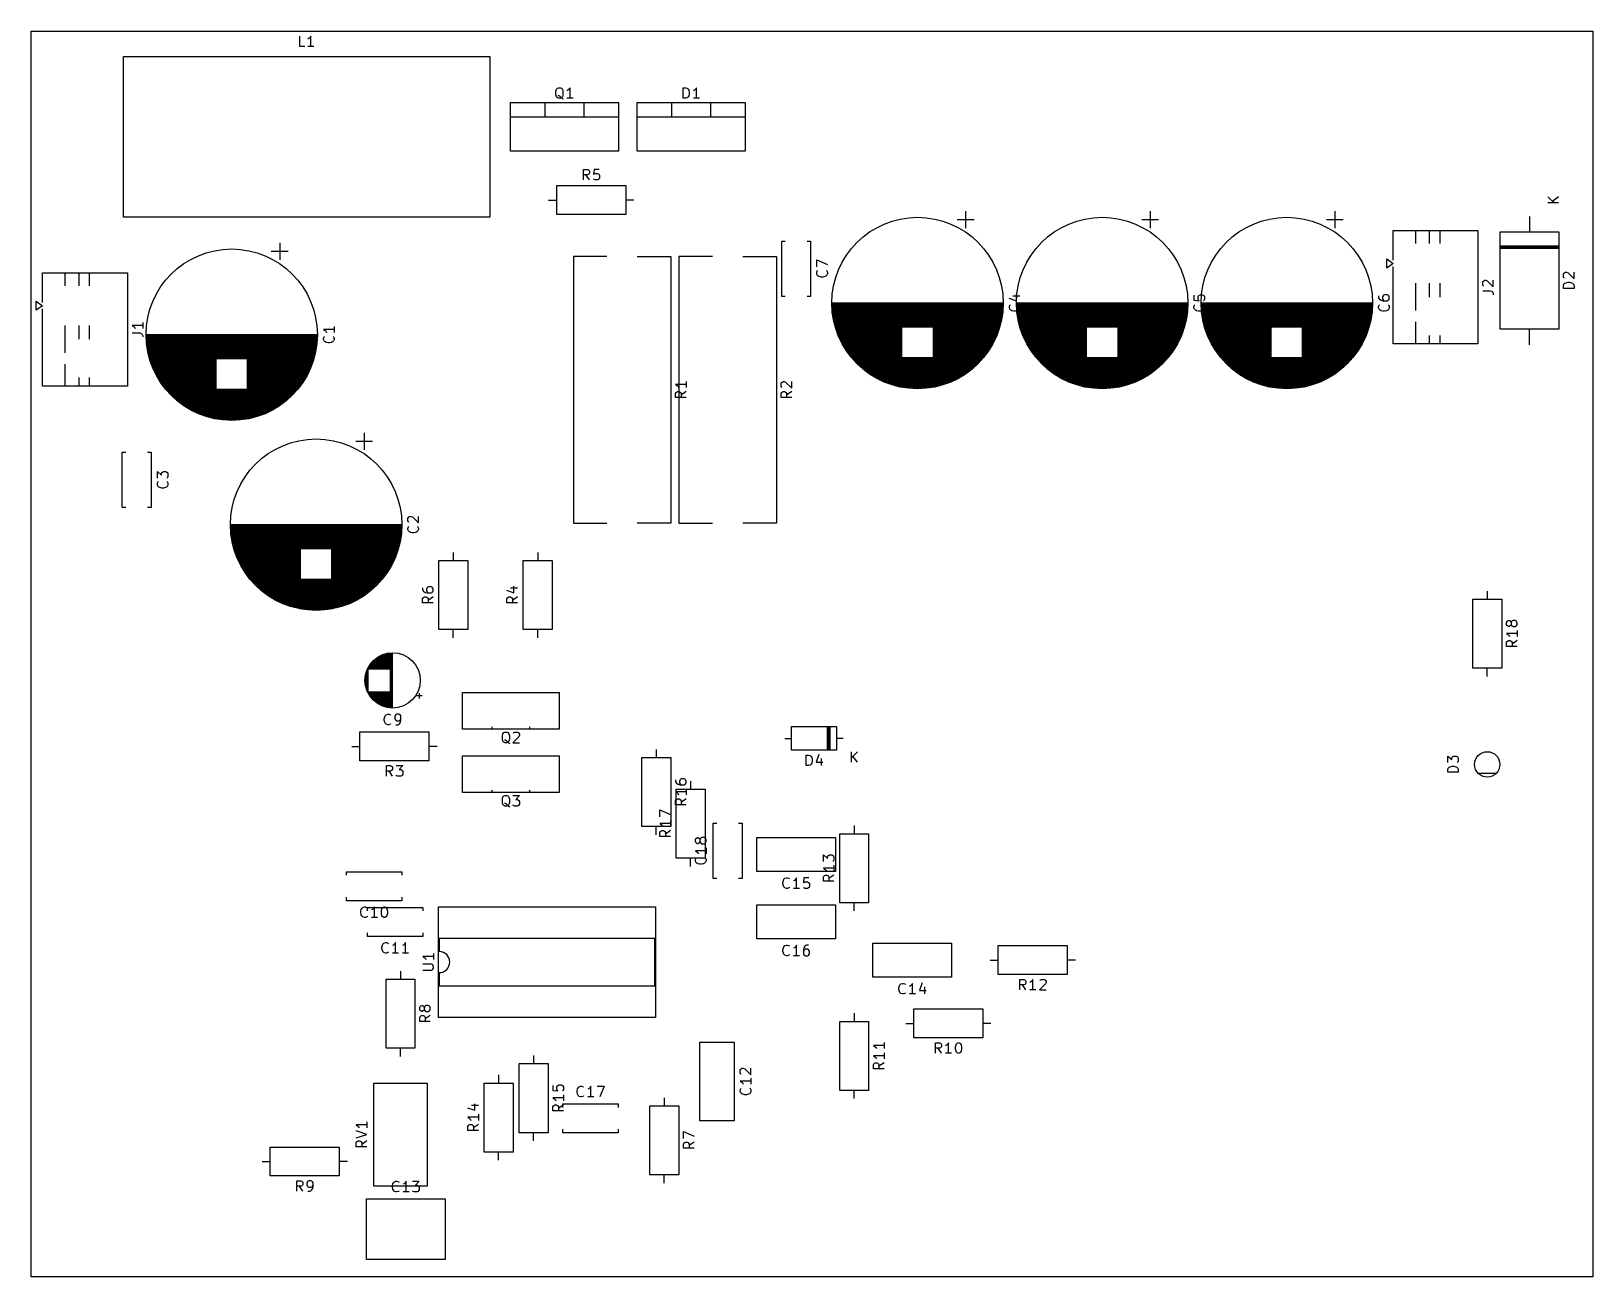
# Model space of a CAD drawing. Header units: millimetres. Extents: x 20 to 168, y -138 to -20.
import ezdxf

# ---------------------------------------------------------------- set-up
doc = ezdxf.new("R2010")
doc.units = ezdxf.units.MM
doc.layers.add('Edge.Cuts', color=40, linetype='CONTINUOUS', true_color=0xfabd2f)
doc.layers.add('F.Silkscreen', color=254, linetype='CONTINUOUS', true_color=0xebdbb2)

msp = doc.modelspace()

# ---------------------------------------------------------------- linework, layer by layer
at = {"layer": 'Edge.Cuts', "linetype": 'CONTINUOUS'}
for p, q in [((20, -20), (168, -20)), ((20, -138), (20, -20)), ((168, -20), (168, -138)), ((168, -138), (20, -138))]:
    msp.add_line(p, q, dxfattribs=at)
at = {"layer": 'F.Silkscreen', "linetype": 'CONTINUOUS'}
for p, q in [((45.457143, -21.454819), (45.457143, -20.454819)), ((46.314286, -20.692914), (46.219048, -20.740533)), ((46.409524, -20.597676), (46.314286, -20.692914)), ((46.504762, -20.454819), (46.409524, -20.597676)), ((46.504762, -21.454819), (46.504762, -20.454819)), ((45.933333, -21.454819), (45.457143, -21.454819)), ((46.790476, -21.454819), (46.219048, -21.454819)), ((28.73, -22.38), (63.47, -22.38)), ((28.73, -37.62), (28.73, -22.38)), ((63.47, -22.38), (63.47, -37.62)), ((69.730476, -25.688152), (69.778095, -25.497676)), ((69.730476, -26.021485), (69.730476, -25.688152)), ((69.778095, -26.211961), (69.730476, -26.021485)), ((69.778095, -25.497676), (69.873333, -25.402438)), ((69.873333, -26.3072), (69.778095, -26.211961)), ((69.873333, -25.402438), (69.968571, -25.354819)), ((69.968571, -26.354819), (69.873333, -26.3072)), ((70.01619, -26.116723), (69.920952, -26.116723)), ((69.968571, -25.354819), (70.159047, -25.354819)), ((70.159047, -26.354819), (69.968571, -26.354819)), ((70.111428, -26.164342), (70.01619, -26.116723)), ((70.254285, -26.3072), (70.111428, -26.164342)), ((70.159047, -25.354819), (70.254285, -25.402438)), ((70.254285, -26.3072), (70.159047, -26.354819)), ((70.254285, -25.402438), (70.349523, -25.497676)), ((70.349523, -26.211961), (70.254285, -26.3072)), ((70.349523, -26.402438), (70.254285, -26.3072)), ((70.349523, -25.497676), (70.397142, -25.688152)), ((70.397142, -26.021485), (70.349523, -26.211961)), ((70.444761, -26.450057), (70.349523, -26.402438)), ((70.397142, -25.688152), (70.397142, -26.021485)), ((70.873333, -25.592914), (70.778095, -25.640533)), ((71.349523, -26.354819), (70.778095, -26.354819)), ((70.968571, -25.497676), (70.873333, -25.592914)), ((71.063809, -25.354819), (70.968571, -25.497676)), ((71.063809, -26.354819), (71.063809, -25.354819)), ((81.801905, -26.354819), (81.801905, -25.354819)), ((81.801905, -25.354819), (82.04, -25.354819)), ((82.04, -26.354819), (81.801905, -26.354819)), ((82.04, -25.354819), (82.182857, -25.402438)), ((82.182857, -26.3072), (82.04, -26.354819)), ((82.182857, -25.402438), (82.278095, -25.497676)), ((82.278095, -26.211961), (82.182857, -26.3072)), ((82.278095, -25.497676), (82.325714, -25.592914)), ((82.325714, -26.116723), (82.278095, -26.211961)), ((82.325714, -25.592914), (82.373333, -25.78339)), ((82.373333, -25.926247), (82.325714, -26.116723)), ((82.373333, -25.78339), (82.373333, -25.926247)), ((82.849524, -25.592914), (82.754286, -25.640533)), ((83.325714, -26.354819), (82.754286, -26.354819)), ((82.944762, -25.497676), (82.849524, -25.592914)), ((83.04, -25.354819), (82.944762, -25.497676)), ((83.04, -26.354819), (83.04, -25.354819)), ((65.43, -26.74), (75.65, -26.74)), ((65.43, -31.36), (65.43, -26.74)), ((65.43, -28.12), (75.65, -28.12)), ((68.69, -26.74), (68.69, -28.12)), ((72.39, -26.74), (72.39, -28.12)), ((75.65, -26.74), (75.65, -31.36)), ((77.43, -26.74), (87.65, -26.74)), ((77.43, -31.36), (77.43, -26.74)), ((77.43, -28.12), (87.65, -28.12)), ((80.69, -26.74), (80.69, -28.12)), ((84.39, -26.74), (84.39, -28.12)), ((87.65, -26.74), (87.65, -31.36)), ((75.65, -31.36), (65.43, -31.36)), ((87.65, -31.36), (77.43, -31.36)), ((72.341905, -34.084819), (72.341905, -33.084819)), ((72.341905, -33.084819), (72.722857, -33.084819)), ((72.722857, -33.608628), (72.341905, -33.608628)), ((72.913333, -34.084819), (72.58, -33.608628)), ((72.722857, -33.084819), (72.818095, -33.132438)), ((72.818095, -33.561009), (72.722857, -33.608628)), ((72.818095, -33.132438), (72.865714, -33.180057)), ((72.865714, -33.51339), (72.818095, -33.561009)), ((72.865714, -33.180057), (72.913333, -33.275295)), ((72.913333, -33.418152), (72.865714, -33.51339)), ((72.913333, -33.275295), (72.913333, -33.418152)), ((73.341905, -33.084819), (73.294286, -33.561009)), ((73.294286, -33.561009), (73.341905, -33.51339)), ((73.341905, -34.0372), (73.294286, -33.98958)), ((73.818095, -33.084819), (73.341905, -33.084819)), ((73.341905, -33.51339), (73.437143, -33.465771)), ((73.437143, -34.084819), (73.341905, -34.0372)), ((73.437143, -33.465771), (73.675238, -33.465771)), ((73.675238, -33.465771), (73.770476, -33.51339)), ((73.770476, -34.0372), (73.675238, -34.084819)), ((73.770476, -33.51339), (73.818095, -33.561009)), ((73.818095, -33.98958), (73.770476, -34.0372)), ((73.818095, -33.561009), (73.865714, -33.656247)), ((73.865714, -33.894342), (73.818095, -33.98958)), ((73.865714, -33.656247), (73.865714, -33.894342)), ((69.81, -34.63), (76.35, -34.63)), ((69.81, -37.37), (69.81, -34.63)), ((73.675238, -34.084819), (73.437143, -34.084819)), ((76.35, -34.63), (76.35, -37.37)), ((69.04, -36), (69.81, -36)), ((77.12, -36), (76.35, -36)), ((163.754819, -35.690476), (164.326247, -36.261904)), ((164.754819, -36.261904), (163.754819, -36.261904)), ((164.754819, -35.690476), (164.18339, -36.119047)), ((63.47, -37.62), (28.73, -37.62)), ((76.35, -37.37), (69.81, -37.37)), ((109.355, -37.860509), (107.755, -37.860509)), ((108.555, -37.060509), (108.555, -38.660509)), ((126.855, -37.860509), (125.255, -37.860509)), ((126.055, -37.060509), (126.055, -38.660509)), ((144.355, -37.860509), (142.755, -37.860509)), ((143.555, -37.060509), (143.555, -38.660509)), ((162, -37.54), (162, -39)), ((91.13, -39.88), (91.467, -39.88)), ((91.13, -45.12), (91.13, -39.88)), ((93.533, -39.88), (93.87, -39.88)), ((93.87, -39.88), (93.87, -45.12)), ((149.08, -38.88), (157.12, -38.88)), ((149.08, -41.7), (149.08, -38.88)), ((151.2, -38.88), (151.2, -40.12)), ((152.5, -38.88), (152.5, -40.12)), ((153.5, -38.88), (153.5, -40.12)), ((157.12, -38.88), (157.12, -49.62)), ((159.23, -39), (164.77, -39)), ((159.23, -48.24), (159.23, -39)), ((164.77, -39), (164.77, -48.24)), ((44.355, -40.860509), (42.755, -40.860509)), ((43.555, -40.060509), (43.555, -41.660509)), ((71.38, -41.35), (71.38, -66.59)), ((74.56, -41.35), (71.38, -41.35)), ((77.44, -41.35), (80.62, -41.35)), ((80.62, -41.35), (80.62, -66.59)), ((81.38, -41.35), (81.38, -66.59)), ((84.56, -41.35), (81.38, -41.35)), ((87.44, -41.35), (90.62, -41.35)), ((90.62, -41.35), (90.62, -66.59)), ((164.77, -40.35), (159.23, -40.35)), ((164.77, -40.47), (159.23, -40.47)), ((164.77, -40.59), (159.23, -40.59)), ((21.08, -42.88), (29.12, -42.88)), ((21.08, -45.7), (21.08, -42.88)), ((23.2, -42.88), (23.2, -44.12)), ((24.5, -42.88), (24.5, -44.12)), ((25.5, -42.88), (25.5, -44.12)), ((29.12, -42.88), (29.12, -53.62)), ((94.454819, -42.333332), (94.454819, -41.666666)), ((94.454819, -41.666666), (95.454819, -42.095237)), ((94.454819, -42.857142), (94.502438, -42.714285)), ((94.454819, -42.95238), (94.454819, -42.857142)), ((94.502438, -42.714285), (94.550057, -42.666666)), ((95.35958, -42.666666), (95.4072, -42.714285)), ((95.4072, -42.714285), (95.454819, -42.857142)), ((95.454819, -42.857142), (95.454819, -42.95238)), ((148.47, -42.44), (148.47, -41.56)), ((148.47, -41.56), (149.08, -42)), ((148.47, -42.44), (148.47, -41.56)), ((148.47, -41.56), (149.08, -42)), ((149.08, -42), (148.47, -42.44)), ((149.08, -42), (148.47, -42.44)), ((149.08, -49.62), (149.08, -42.3)), ((165.272438, -42.929523), (165.320057, -42.881904)), ((165.320057, -42.881904), (165.415295, -42.834285)), ((165.415295, -42.834285), (165.510533, -42.834285)), ((165.510533, -42.834285), (165.65339, -42.881904)), ((165.65339, -42.881904), (166.224819, -43.453332)), ((166.224819, -43.453332), (166.224819, -42.834285)), ((94.502438, -43.095237), (94.454819, -42.95238)), ((94.597676, -43.190475), (94.502438, -43.095237)), ((94.692914, -43.238094), (94.597676, -43.190475)), ((94.88339, -43.285713), (94.692914, -43.238094)), ((95.026247, -43.285713), (94.88339, -43.285713)), ((95.216723, -43.238094), (95.026247, -43.285713)), ((95.311961, -43.190475), (95.216723, -43.238094)), ((95.4072, -43.095237), (95.311961, -43.190475)), ((95.454819, -42.95238), (95.4072, -43.095237)), ((151.2, -43.88), (151.2, -46.457)), ((152.5, -43.88), (152.5, -45.188)), ((153.5, -43.88), (153.5, -45.188)), ((157.574819, -43.773809), (157.622438, -43.678571)), ((157.574819, -44.011904), (157.574819, -43.773809)), ((157.622438, -44.107142), (157.574819, -44.011904)), ((157.622438, -43.678571), (157.670057, -43.630952)), ((157.670057, -44.154761), (157.622438, -44.107142)), ((157.670057, -43.630952), (157.765295, -43.583333)), ((157.765295, -43.583333), (157.860533, -43.583333)), ((157.860533, -43.583333), (158.00339, -43.630952)), ((158.00339, -43.630952), (158.574819, -44.20238)), ((158.574819, -44.20238), (158.574819, -43.583333)), ((165.224819, -43.024761), (165.272438, -42.929523)), ((165.224819, -43.262856), (165.224819, -43.024761)), ((165.272438, -43.358094), (165.224819, -43.262856)), ((165.224819, -44.119999), (165.272438, -43.977142)), ((165.224819, -44.358094), (165.224819, -44.119999)), ((166.224819, -44.358094), (165.224819, -44.358094)), ((165.320057, -43.405713), (165.272438, -43.358094)), ((165.272438, -43.977142), (165.367676, -43.881904)), ((165.367676, -43.881904), (165.462914, -43.834285)), ((165.462914, -43.834285), (165.65339, -43.786666)), ((165.65339, -43.786666), (165.796247, -43.786666)), ((165.796247, -43.786666), (165.986723, -43.834285)), ((165.986723, -43.834285), (166.081961, -43.881904)), ((166.081961, -43.881904), (166.1772, -43.977142)), ((166.1772, -43.977142), (166.224819, -44.119999)), ((166.224819, -44.119999), (166.224819, -44.358094)), ((20.47, -46.44), (20.47, -45.56)), ((20.47, -45.56), (21.08, -46)), ((20.47, -46.44), (20.47, -45.56)), ((20.47, -45.56), (21.08, -46)), ((91.467, -45.12), (91.13, -45.12)), ((93.87, -45.12), (93.533, -45.12)), ((112.08, -45.75), (95.92, -45.75)), ((112.08, -45.79), (95.92, -45.79)), ((112.08, -45.83), (95.92, -45.83)), ((112.079, -45.87), (95.921, -45.87)), ((112.6572, -45.297618), (113.371485, -45.535713)), ((113.038152, -45.059523), (113.704819, -45.059523)), ((113.371485, -45.535713), (113.371485, -44.916666)), ((129.58, -45.75), (113.42, -45.75)), ((129.58, -45.79), (113.42, -45.79)), ((129.58, -45.83), (113.42, -45.83)), ((129.579, -45.87), (113.421, -45.87)), ((130.204819, -45.011904), (130.204819, -45.488094)), ((130.204819, -45.488094), (130.681009, -45.535713)), ((130.585771, -45.154761), (130.63339, -45.059523)), ((130.585771, -45.392856), (130.585771, -45.154761)), ((130.63339, -45.488094), (130.585771, -45.392856)), ((130.63339, -45.059523), (130.681009, -45.011904)), ((130.681009, -45.535713), (130.63339, -45.488094)), ((130.681009, -45.011904), (130.776247, -44.964285)), ((130.776247, -44.964285), (131.014342, -44.964285)), ((147.08, -45.75), (130.92, -45.75)), ((147.08, -45.79), (130.92, -45.79)), ((147.08, -45.83), (130.92, -45.83)), ((147.079, -45.87), (130.921, -45.87)), ((131.014342, -44.964285), (131.10958, -45.011904)), ((131.10958, -45.011904), (131.1572, -45.059523)), ((131.1572, -45.488094), (131.10958, -45.535713)), ((131.1572, -45.059523), (131.204819, -45.154761)), ((131.204819, -45.392856), (131.1572, -45.488094)), ((131.204819, -45.154761), (131.204819, -45.392856)), ((147.704819, -45.059523), (147.704819, -45.249999)), ((147.704819, -45.249999), (147.752438, -45.345237)), ((147.752438, -45.345237), (147.800057, -45.392856)), ((147.800057, -45.392856), (147.942914, -45.488094)), ((147.942914, -45.488094), (148.13339, -45.535713)), ((148.13339, -45.059523), (148.085771, -45.154761)), ((148.085771, -45.154761), (148.085771, -45.345237)), ((148.085771, -45.345237), (148.13339, -45.440475)), ((148.181009, -45.011904), (148.13339, -45.059523)), ((148.13339, -45.440475), (148.181009, -45.488094)), ((148.13339, -45.535713), (148.514342, -45.535713)), ((148.276247, -44.964285), (148.181009, -45.011904)), ((148.181009, -45.488094), (148.276247, -45.535713)), ((148.514342, -44.964285), (148.276247, -44.964285)), ((148.60958, -45.011904), (148.514342, -44.964285)), ((148.514342, -45.535713), (148.60958, -45.488094)), ((148.6572, -45.059523), (148.60958, -45.011904)), ((148.60958, -45.488094), (148.6572, -45.440475)), ((148.704819, -45.154761), (148.6572, -45.059523)), ((148.6572, -45.440475), (148.704819, -45.345237)), ((148.704819, -45.345237), (148.704819, -45.154761)), ((157.574819, -44.583333), (158.289104, -44.583333)), ((158.289104, -44.583333), (158.431961, -44.630952)), ((158.431961, -44.630952), (158.5272, -44.72619)), ((158.5272, -44.72619), (158.574819, -44.869047)), ((158.574819, -44.869047), (158.574819, -44.964285)), ((21.08, -46), (20.47, -46.44)), ((21.08, -46), (20.47, -46.44)), ((21.08, -53.62), (21.08, -46.3)), ((112.078, -45.91), (95.922, -45.91)), ((112.078, -45.95), (95.922, -45.95)), ((112.076, -45.99), (95.924, -45.99)), ((112.075, -46.03), (95.925, -46.03)), ((112.074, -46.07), (95.926, -46.07)), ((112.072, -46.11), (95.928, -46.11)), ((112.07, -46.15), (95.93, -46.15)), ((112.068, -46.19), (95.932, -46.19)), ((112.066, -46.23), (95.934, -46.23)), ((112.063, -46.27), (95.937, -46.27)), ((112.061, -46.31), (95.939, -46.31)), ((112.058, -46.35), (95.942, -46.35)), ((112.055, -46.39), (95.945, -46.39)), ((112.051, -46.43), (95.949, -46.43)), ((112.048, -46.47), (95.952, -46.47)), ((112.044, -46.51), (95.956, -46.51)), ((112.04, -46.55), (95.96, -46.55)), ((112.036, -46.59), (95.964, -46.59)), ((112.032, -46.63), (95.968, -46.63)), ((112.028, -46.67), (95.972, -46.67)), ((112.023, -46.71), (95.977, -46.71)), ((112.018, -46.75), (95.982, -46.75)), ((112.013, -46.79), (95.987, -46.79)), ((112.008, -46.83), (95.992, -46.83)), ((112.002, -46.87), (95.998, -46.87)), ((111.997, -46.91), (96.003, -46.91)), ((111.991, -46.95), (96.009, -46.95)), ((111.985, -46.99), (96.015, -46.99)), ((111.978, -47.03), (96.022, -47.03)), ((111.972, -47.07), (96.028, -47.07)), ((111.965, -47.11), (96.035, -47.11)), ((111.958, -47.15), (96.042, -47.15)), ((111.951, -47.19), (96.049, -47.19)), ((111.944, -47.23), (96.056, -47.23)), ((111.936, -47.27), (96.064, -47.27)), ((111.929, -47.31), (96.071, -47.31)), ((111.921, -47.35), (96.079, -47.35)), ((112.704819, -46.107142), (112.752438, -45.964285)), ((112.704819, -46.20238), (112.704819, -46.107142)), ((112.752438, -46.345237), (112.704819, -46.20238)), ((112.752438, -45.964285), (112.800057, -45.916666)), ((112.847676, -46.440475), (112.752438, -46.345237)), ((112.942914, -46.488094), (112.847676, -46.440475)), ((113.13339, -46.535713), (112.942914, -46.488094)), ((113.276247, -46.535713), (113.13339, -46.535713)), ((113.466723, -46.488094), (113.276247, -46.535713)), ((129.578, -45.91), (113.422, -45.91)), ((129.578, -45.95), (113.422, -45.95)), ((129.576, -45.99), (113.424, -45.99)), ((129.575, -46.03), (113.425, -46.03)), ((129.574, -46.07), (113.426, -46.07)), ((129.572, -46.11), (113.428, -46.11)), ((129.57, -46.15), (113.43, -46.15)), ((129.568, -46.19), (113.432, -46.19)), ((129.566, -46.23), (113.434, -46.23)), ((129.563, -46.27), (113.437, -46.27)), ((129.561, -46.31), (113.439, -46.31)), ((129.558, -46.35), (113.442, -46.35)), ((129.555, -46.39), (113.445, -46.39)), ((129.551, -46.43), (113.449, -46.43)), ((129.548, -46.47), (113.452, -46.47)), ((129.544, -46.51), (113.456, -46.51)), ((129.54, -46.55), (113.46, -46.55)), ((129.536, -46.59), (113.464, -46.59)), ((113.561961, -46.440475), (113.466723, -46.488094)), ((129.532, -46.63), (113.468, -46.63)), ((129.528, -46.67), (113.472, -46.67)), ((129.523, -46.71), (113.477, -46.71)), ((129.518, -46.75), (113.482, -46.75)), ((129.513, -46.79), (113.487, -46.79)), ((129.508, -46.83), (113.492, -46.83)), ((129.502, -46.87), (113.498, -46.87)), ((129.497, -46.91), (113.503, -46.91)), ((129.491, -46.95), (113.509, -46.95)), ((129.485, -46.99), (113.515, -46.99)), ((129.478, -47.03), (113.522, -47.03)), ((129.472, -47.07), (113.528, -47.07)), ((129.465, -47.11), (113.535, -47.11)), ((129.458, -47.15), (113.542, -47.15)), ((129.451, -47.19), (113.549, -47.19)), ((129.444, -47.23), (113.556, -47.23)), ((113.6572, -46.345237), (113.561961, -46.440475)), ((129.436, -47.27), (113.564, -47.27)), ((129.429, -47.31), (113.571, -47.31)), ((129.421, -47.35), (113.579, -47.35)), ((113.60958, -45.916666), (113.6572, -45.964285)), ((113.6572, -45.964285), (113.704819, -46.107142)), ((113.704819, -46.20238), (113.6572, -46.345237)), ((113.704819, -46.107142), (113.704819, -46.20238)), ((130.204819, -46.107142), (130.252438, -45.964285)), ((130.204819, -46.20238), (130.204819, -46.107142)), ((130.252438, -46.345237), (130.204819, -46.20238)), ((130.252438, -45.964285), (130.300057, -45.916666)), ((130.347676, -46.440475), (130.252438, -46.345237)), ((130.442914, -46.488094), (130.347676, -46.440475)), ((130.63339, -46.535713), (130.442914, -46.488094)), ((130.776247, -46.535713), (130.63339, -46.535713)), ((130.966723, -46.488094), (130.776247, -46.535713)), ((147.078, -45.91), (130.922, -45.91)), ((147.078, -45.95), (130.922, -45.95)), ((147.076, -45.99), (130.924, -45.99)), ((147.075, -46.03), (130.925, -46.03)), ((147.074, -46.07), (130.926, -46.07)), ((147.072, -46.11), (130.928, -46.11)), ((147.07, -46.15), (130.93, -46.15)), ((147.068, -46.19), (130.932, -46.19)), ((147.066, -46.23), (130.934, -46.23)), ((147.063, -46.27), (130.937, -46.27)), ((147.061, -46.31), (130.939, -46.31)), ((147.058, -46.35), (130.942, -46.35)), ((147.055, -46.39), (130.945, -46.39)), ((147.051, -46.43), (130.949, -46.43)), ((147.048, -46.47), (130.952, -46.47)), ((147.044, -46.51), (130.956, -46.51)), ((147.04, -46.55), (130.96, -46.55)), ((147.036, -46.59), (130.964, -46.59)), ((131.061961, -46.440475), (130.966723, -46.488094)), ((147.032, -46.63), (130.968, -46.63)), ((147.028, -46.67), (130.972, -46.67)), ((147.023, -46.71), (130.977, -46.71)), ((147.018, -46.75), (130.982, -46.75)), ((147.013, -46.79), (130.987, -46.79)), ((147.008, -46.83), (130.992, -46.83)), ((147.002, -46.87), (130.998, -46.87)), ((146.997, -46.91), (131.003, -46.91)), ((146.991, -46.95), (131.009, -46.95)), ((146.985, -46.99), (131.015, -46.99)), ((146.978, -47.03), (131.022, -47.03)), ((146.972, -47.07), (131.028, -47.07)), ((146.965, -47.11), (131.035, -47.11)), ((146.958, -47.15), (131.042, -47.15)), ((146.951, -47.19), (131.049, -47.19)), ((146.944, -47.23), (131.056, -47.23)), ((131.1572, -46.345237), (131.061961, -46.440475)), ((146.936, -47.27), (131.064, -47.27)), ((146.929, -47.31), (131.071, -47.31)), ((146.921, -47.35), (131.079, -47.35)), ((131.10958, -45.916666), (131.1572, -45.964285)), ((131.1572, -45.964285), (131.204819, -46.107142)), ((131.204819, -46.20238), (131.1572, -46.345237)), ((131.204819, -46.107142), (131.204819, -46.20238)), ((147.704819, -46.107142), (147.752438, -45.964285)), ((147.704819, -46.20238), (147.704819, -46.107142)), ((147.752438, -46.345237), (147.704819, -46.20238)), ((147.752438, -45.964285), (147.800057, -45.916666)), ((147.847676, -46.440475), (147.752438, -46.345237)), ((147.942914, -46.488094), (147.847676, -46.440475)), ((148.13339, -46.535713), (147.942914, -46.488094)), ((148.276247, -46.535713), (148.13339, -46.535713)), ((148.466723, -46.488094), (148.276247, -46.535713)), ((148.561961, -46.440475), (148.466723, -46.488094)), ((148.6572, -46.345237), (148.561961, -46.440475)), ((148.60958, -45.916666), (148.6572, -45.964285)), ((148.6572, -45.964285), (148.704819, -46.107142)), ((148.704819, -46.20238), (148.6572, -46.345237)), ((148.704819, -46.107142), (148.704819, -46.20238)), ((23.2, -47.88), (23.2, -50.457)), ((24.5, -47.88), (24.5, -49.188)), ((25.5, -47.88), (25.5, -49.188)), ((30.574819, -47.869047), (29.574819, -47.869047)), ((29.574819, -47.869047), (29.717676, -47.964285)), ((29.574819, -48.583333), (30.289104, -48.583333)), ((29.717676, -47.964285), (29.812914, -48.059523)), ((29.812914, -48.059523), (29.860533, -48.154761)), ((30.289104, -48.583333), (30.431961, -48.630952)), ((30.431961, -48.630952), (30.5272, -48.72619)), ((30.5272, -48.72619), (30.574819, -48.869047)), ((30.574819, -47.583333), (30.574819, -48.154761)), ((47.08, -48.75), (30.92, -48.75)), ((47.08, -48.79), (30.92, -48.79)), ((47.08, -48.83), (30.92, -48.83)), ((48.704819, -48.249999), (47.704819, -48.249999)), ((47.704819, -48.249999), (47.847676, -48.345237)), ((47.847676, -48.345237), (47.942914, -48.440475)), ((47.942914, -48.440475), (47.990533, -48.535713)), ((48.704819, -47.964285), (48.704819, -48.535713)), ((111.913, -47.39), (96.087, -47.39)), ((111.904, -47.43), (96.096, -47.43)), ((111.896, -47.47), (96.104, -47.47)), ((111.887, -47.51), (96.113, -47.51)), ((111.878, -47.55), (96.122, -47.55)), ((111.869, -47.59), (96.131, -47.59)), ((111.859, -47.63), (96.141, -47.63)), ((111.85, -47.67), (96.15, -47.67)), ((111.84, -47.71), (96.16, -47.71)), ((111.83, -47.75), (96.17, -47.75)), ((111.82, -47.79), (96.18, -47.79)), ((111.809, -47.83), (96.191, -47.83)), ((111.798, -47.87), (96.202, -47.87)), ((111.787, -47.91), (96.213, -47.91)), ((111.776, -47.95), (96.224, -47.95)), ((111.765, -47.99), (96.235, -47.99)), ((111.753, -48.03), (96.247, -48.03)), ((102.56, -48.07), (96.258, -48.07)), ((102.56, -48.11), (96.271, -48.11)), ((102.56, -48.15), (96.283, -48.15)), ((102.56, -48.19), (96.295, -48.19)), ((102.56, -48.23), (96.308, -48.23)), ((102.56, -48.27), (96.321, -48.27)), ((102.56, -48.31), (96.334, -48.31)), ((102.56, -48.35), (96.348, -48.35)), ((102.56, -48.39), (96.361, -48.39)), ((102.56, -48.43), (96.375, -48.43)), ((102.56, -48.47), (96.389, -48.47)), ((102.56, -48.51), (96.403, -48.51)), ((102.56, -48.55), (96.418, -48.55)), ((102.56, -48.59), (96.433, -48.59)), ((102.56, -48.63), (96.448, -48.63)), ((102.56, -48.67), (96.463, -48.67)), ((102.56, -48.71), (96.479, -48.71)), ((102.56, -48.75), (96.495, -48.75)), ((102.56, -48.79), (96.511, -48.79)), ((102.56, -48.83), (96.527, -48.83)), ((111.742, -48.07), (105.44, -48.07)), ((111.729, -48.11), (105.44, -48.11)), ((111.717, -48.15), (105.44, -48.15)), ((111.705, -48.19), (105.44, -48.19)), ((111.692, -48.23), (105.44, -48.23)), ((111.679, -48.27), (105.44, -48.27)), ((111.666, -48.31), (105.44, -48.31)), ((111.652, -48.35), (105.44, -48.35)), ((111.639, -48.39), (105.44, -48.39)), ((111.625, -48.43), (105.44, -48.43)), ((111.611, -48.47), (105.44, -48.47)), ((111.597, -48.51), (105.44, -48.51)), ((111.582, -48.55), (105.44, -48.55)), ((111.567, -48.59), (105.44, -48.59)), ((111.552, -48.63), (105.44, -48.63)), ((111.537, -48.67), (105.44, -48.67)), ((111.521, -48.71), (105.44, -48.71)), ((111.505, -48.75), (105.44, -48.75)), ((111.489, -48.79), (105.44, -48.79)), ((111.473, -48.83), (105.44, -48.83)), ((129.413, -47.39), (113.587, -47.39)), ((129.404, -47.43), (113.596, -47.43)), ((129.396, -47.47), (113.604, -47.47)), ((129.387, -47.51), (113.613, -47.51)), ((129.378, -47.55), (113.622, -47.55)), ((129.369, -47.59), (113.631, -47.59)), ((129.359, -47.63), (113.641, -47.63)), ((129.35, -47.67), (113.65, -47.67)), ((129.34, -47.71), (113.66, -47.71)), ((129.33, -47.75), (113.67, -47.75)), ((129.32, -47.79), (113.68, -47.79)), ((129.309, -47.83), (113.691, -47.83)), ((129.298, -47.87), (113.702, -47.87)), ((129.287, -47.91), (113.713, -47.91)), ((129.276, -47.95), (113.724, -47.95)), ((129.265, -47.99), (113.735, -47.99)), ((129.253, -48.03), (113.747, -48.03)), ((120.06, -48.07), (113.758, -48.07)), ((120.06, -48.11), (113.771, -48.11)), ((120.06, -48.15), (113.783, -48.15)), ((120.06, -48.19), (113.795, -48.19)), ((120.06, -48.23), (113.808, -48.23)), ((120.06, -48.27), (113.821, -48.27)), ((120.06, -48.31), (113.834, -48.31)), ((120.06, -48.35), (113.848, -48.35)), ((120.06, -48.39), (113.861, -48.39)), ((120.06, -48.43), (113.875, -48.43)), ((120.06, -48.47), (113.889, -48.47)), ((120.06, -48.51), (113.903, -48.51)), ((120.06, -48.55), (113.918, -48.55)), ((120.06, -48.59), (113.933, -48.59)), ((120.06, -48.63), (113.948, -48.63)), ((120.06, -48.67), (113.963, -48.67)), ((120.06, -48.71), (113.979, -48.71)), ((120.06, -48.75), (113.995, -48.75)), ((120.06, -48.79), (114.011, -48.79)), ((120.06, -48.83), (114.027, -48.83)), ((129.242, -48.07), (122.94, -48.07)), ((129.229, -48.11), (122.94, -48.11)), ((129.217, -48.15), (122.94, -48.15)), ((129.205, -48.19), (122.94, -48.19)), ((129.192, -48.23), (122.94, -48.23)), ((129.179, -48.27), (122.94, -48.27)), ((129.166, -48.31), (122.94, -48.31)), ((129.152, -48.35), (122.94, -48.35)), ((129.139, -48.39), (122.94, -48.39)), ((129.125, -48.43), (122.94, -48.43)), ((129.111, -48.47), (122.94, -48.47)), ((129.097, -48.51), (122.94, -48.51)), ((129.082, -48.55), (122.94, -48.55)), ((129.067, -48.59), (122.94, -48.59)), ((129.052, -48.63), (122.94, -48.63)), ((129.037, -48.67), (122.94, -48.67)), ((129.021, -48.71), (122.94, -48.71)), ((129.005, -48.75), (122.94, -48.75)), ((128.989, -48.79), (122.94, -48.79)), ((128.973, -48.83), (122.94, -48.83)), ((146.913, -47.39), (131.087, -47.39)), ((146.904, -47.43), (131.096, -47.43)), ((146.896, -47.47), (131.104, -47.47)), ((146.887, -47.51), (131.113, -47.51)), ((146.878, -47.55), (131.122, -47.55)), ((146.869, -47.59), (131.131, -47.59)), ((146.859, -47.63), (131.141, -47.63)), ((146.85, -47.67), (131.15, -47.67)), ((146.84, -47.71), (131.16, -47.71)), ((146.83, -47.75), (131.17, -47.75)), ((146.82, -47.79), (131.18, -47.79)), ((146.809, -47.83), (131.191, -47.83)), ((146.798, -47.87), (131.202, -47.87)), ((146.787, -47.91), (131.213, -47.91)), ((146.776, -47.95), (131.224, -47.95)), ((146.765, -47.99), (131.235, -47.99)), ((146.753, -48.03), (131.247, -48.03)), ((137.56, -48.07), (131.258, -48.07)), ((137.56, -48.11), (131.271, -48.11)), ((137.56, -48.15), (131.283, -48.15)), ((137.56, -48.19), (131.295, -48.19)), ((137.56, -48.23), (131.308, -48.23)), ((137.56, -48.27), (131.321, -48.27)), ((137.56, -48.31), (131.334, -48.31)), ((137.56, -48.35), (131.348, -48.35)), ((137.56, -48.39), (131.361, -48.39)), ((137.56, -48.43), (131.375, -48.43)), ((137.56, -48.47), (131.389, -48.47)), ((137.56, -48.51), (131.403, -48.51)), ((137.56, -48.55), (131.418, -48.55)), ((137.56, -48.59), (131.433, -48.59)), ((137.56, -48.63), (131.448, -48.63)), ((137.56, -48.67), (131.463, -48.67)), ((137.56, -48.71), (131.479, -48.71)), ((137.56, -48.75), (131.495, -48.75)), ((137.56, -48.79), (131.511, -48.79)), ((137.56, -48.83), (131.527, -48.83)), ((146.742, -48.07), (140.44, -48.07)), ((146.729, -48.11), (140.44, -48.11)), ((146.717, -48.15), (140.44, -48.15)), ((146.705, -48.19), (140.44, -48.19)), ((146.692, -48.23), (140.44, -48.23)), ((146.679, -48.27), (140.44, -48.27)), ((146.666, -48.31), (140.44, -48.31)), ((146.652, -48.35), (140.44, -48.35)), ((146.639, -48.39), (140.44, -48.39)), ((146.625, -48.43), (140.44, -48.43)), ((146.611, -48.47), (140.44, -48.47)), ((146.597, -48.51), (140.44, -48.51)), ((146.582, -48.55), (140.44, -48.55)), ((146.567, -48.59), (140.44, -48.59)), ((146.552, -48.63), (140.44, -48.63)), ((146.537, -48.67), (140.44, -48.67)), ((146.521, -48.71), (140.44, -48.71)), ((146.505, -48.75), (140.44, -48.75)), ((146.489, -48.79), (140.44, -48.79)), ((146.473, -48.83), (140.44, -48.83)), ((151.2, -47.543), (151.2, -49.62)), ((152.5, -48.812), (152.5, -49.62)), ((153.5, -48.812), (153.5, -49.62)), ((164.77, -48.24), (159.23, -48.24)), ((162, -49.7), (162, -48.24)), ((30.574819, -48.869047), (30.574819, -48.964285)), ((47.079, -48.87), (30.921, -48.87)), ((47.078, -48.91), (30.922, -48.91)), ((47.078, -48.95), (30.922, -48.95)), ((47.076, -48.99), (30.924, -48.99)), ((47.075, -49.03), (30.925, -49.03)), ((47.074, -49.07), (30.926, -49.07)), ((47.072, -49.11), (30.928, -49.11)), ((47.07, -49.15), (30.93, -49.15)), ((47.068, -49.19), (30.932, -49.19)), ((47.066, -49.23), (30.934, -49.23)), ((47.063, -49.27), (30.937, -49.27)), ((47.061, -49.31), (30.939, -49.31)), ((47.058, -49.35), (30.942, -49.35)), ((47.055, -49.39), (30.945, -49.39)), ((47.051, -49.43), (30.949, -49.43)), ((47.048, -49.47), (30.952, -49.47)), ((47.044, -49.51), (30.956, -49.51)), ((47.04, -49.55), (30.96, -49.55)), ((47.036, -49.59), (30.964, -49.59)), ((47.032, -49.63), (30.968, -49.63)), ((47.028, -49.67), (30.972, -49.67)), ((47.023, -49.71), (30.977, -49.71)), ((47.018, -49.75), (30.982, -49.75)), ((47.013, -49.79), (30.987, -49.79)), ((47.008, -49.83), (30.992, -49.83)), ((47.002, -49.87), (30.998, -49.87)), ((46.997, -49.91), (31.003, -49.91)), ((46.991, -49.95), (31.009, -49.95)), ((46.985, -49.99), (31.015, -49.99)), ((46.978, -50.03), (31.022, -50.03)), ((46.972, -50.07), (31.028, -50.07)), ((46.965, -50.11), (31.035, -50.11)), ((46.958, -50.15), (31.042, -50.15)), ((46.951, -50.19), (31.049, -50.19)), ((46.944, -50.23), (31.056, -50.23)), ((46.936, -50.27), (31.064, -50.27)), ((46.929, -50.31), (31.071, -50.31)), ((47.704819, -49.107142), (47.752438, -48.964285)), ((47.704819, -49.20238), (47.704819, -49.107142)), ((47.752438, -49.345237), (47.704819, -49.20238)), ((47.752438, -48.964285), (47.800057, -48.916666)), ((47.847676, -49.440475), (47.752438, -49.345237)), ((47.942914, -49.488094), (47.847676, -49.440475)), ((48.13339, -49.535713), (47.942914, -49.488094)), ((48.276247, -49.535713), (48.13339, -49.535713)), ((48.466723, -49.488094), (48.276247, -49.535713)), ((48.561961, -49.440475), (48.466723, -49.488094)), ((48.6572, -49.345237), (48.561961, -49.440475)), ((48.60958, -48.916666), (48.6572, -48.964285)), ((48.6572, -48.964285), (48.704819, -49.107142)), ((48.704819, -49.20238), (48.6572, -49.345237)), ((48.704819, -49.107142), (48.704819, -49.20238)), ((102.56, -48.87), (96.543, -48.87)), ((102.56, -48.91), (96.56, -48.91)), ((102.56, -48.95), (96.577, -48.95)), ((102.56, -48.99), (96.594, -48.99)), ((102.56, -49.03), (96.612, -49.03)), ((102.56, -49.07), (96.63, -49.07)), ((102.56, -49.11), (96.648, -49.11)), ((102.56, -49.15), (96.666, -49.15)), ((102.56, -49.19), (96.685, -49.19)), ((102.56, -49.23), (96.704, -49.23)), ((102.56, -49.27), (96.723, -49.27)), ((102.56, -49.31), (96.742, -49.31)), ((102.56, -49.35), (96.762, -49.35)), ((102.56, -49.39), (96.782, -49.39)), ((102.56, -49.43), (96.802, -49.43)), ((102.56, -49.47), (96.822, -49.47)), ((102.56, -49.51), (96.843, -49.51)), ((102.56, -49.55), (96.864, -49.55)), ((102.56, -49.59), (96.885, -49.59)), ((102.56, -49.63), (96.907, -49.63)), ((102.56, -49.67), (96.929, -49.67)), ((102.56, -49.71), (96.951, -49.71)), ((102.56, -49.75), (96.974, -49.75)), ((102.56, -49.79), (96.996, -49.79)), ((102.56, -49.83), (97.019, -49.83)), ((102.56, -49.87), (97.043, -49.87)), ((102.56, -49.91), (97.067, -49.91)), ((102.56, -49.95), (97.091, -49.95)), ((102.56, -49.99), (97.115, -49.99)), ((102.56, -50.03), (97.14, -50.03)), ((102.56, -50.07), (97.165, -50.07)), ((102.56, -50.11), (97.19, -50.11)), ((102.56, -50.15), (97.215, -50.15)), ((102.56, -50.19), (97.241, -50.19)), ((102.56, -50.23), (97.268, -50.23)), ((102.56, -50.27), (97.294, -50.27)), ((102.56, -50.31), (97.321, -50.31)), ((111.457, -48.87), (105.44, -48.87)), ((111.44, -48.91), (105.44, -48.91)), ((111.423, -48.95), (105.44, -48.95)), ((111.406, -48.99), (105.44, -48.99)), ((111.388, -49.03), (105.44, -49.03)), ((111.37, -49.07), (105.44, -49.07)), ((111.352, -49.11), (105.44, -49.11)), ((111.334, -49.15), (105.44, -49.15)), ((111.315, -49.19), (105.44, -49.19)), ((111.296, -49.23), (105.44, -49.23)), ((111.277, -49.27), (105.44, -49.27)), ((111.258, -49.31), (105.44, -49.31)), ((111.238, -49.35), (105.44, -49.35)), ((111.218, -49.39), (105.44, -49.39)), ((111.198, -49.43), (105.44, -49.43)), ((111.178, -49.47), (105.44, -49.47)), ((111.157, -49.51), (105.44, -49.51)), ((111.136, -49.55), (105.44, -49.55)), ((111.115, -49.59), (105.44, -49.59)), ((111.093, -49.63), (105.44, -49.63)), ((111.071, -49.67), (105.44, -49.67)), ((111.049, -49.71), (105.44, -49.71)), ((111.026, -49.75), (105.44, -49.75)), ((111.004, -49.79), (105.44, -49.79)), ((110.981, -49.83), (105.44, -49.83)), ((110.957, -49.87), (105.44, -49.87)), ((110.933, -49.91), (105.44, -49.91)), ((110.909, -49.95), (105.44, -49.95)), ((110.885, -49.99), (105.44, -49.99)), ((110.86, -50.03), (105.44, -50.03)), ((110.835, -50.07), (105.44, -50.07)), ((110.81, -50.11), (105.44, -50.11)), ((110.785, -50.15), (105.44, -50.15)), ((110.759, -50.19), (105.44, -50.19)), ((110.732, -50.23), (105.44, -50.23)), ((110.706, -50.27), (105.44, -50.27)), ((110.679, -50.31), (105.44, -50.31)), ((120.06, -48.87), (114.043, -48.87)), ((120.06, -48.91), (114.06, -48.91)), ((120.06, -48.95), (114.077, -48.95)), ((120.06, -48.99), (114.094, -48.99)), ((120.06, -49.03), (114.112, -49.03)), ((120.06, -49.07), (114.13, -49.07)), ((120.06, -49.11), (114.148, -49.11)), ((120.06, -49.15), (114.166, -49.15)), ((120.06, -49.19), (114.185, -49.19)), ((120.06, -49.23), (114.204, -49.23)), ((120.06, -49.27), (114.223, -49.27)), ((120.06, -49.31), (114.242, -49.31)), ((120.06, -49.35), (114.262, -49.35)), ((120.06, -49.39), (114.282, -49.39)), ((120.06, -49.43), (114.302, -49.43)), ((120.06, -49.47), (114.322, -49.47)), ((120.06, -49.51), (114.343, -49.51)), ((120.06, -49.55), (114.364, -49.55)), ((120.06, -49.59), (114.385, -49.59)), ((120.06, -49.63), (114.407, -49.63)), ((120.06, -49.67), (114.429, -49.67)), ((120.06, -49.71), (114.451, -49.71)), ((120.06, -49.75), (114.474, -49.75)), ((120.06, -49.79), (114.496, -49.79)), ((120.06, -49.83), (114.519, -49.83)), ((120.06, -49.87), (114.543, -49.87)), ((120.06, -49.91), (114.567, -49.91)), ((120.06, -49.95), (114.591, -49.95)), ((120.06, -49.99), (114.615, -49.99)), ((120.06, -50.03), (114.64, -50.03)), ((120.06, -50.07), (114.665, -50.07)), ((120.06, -50.11), (114.69, -50.11)), ((120.06, -50.15), (114.715, -50.15)), ((120.06, -50.19), (114.741, -50.19)), ((120.06, -50.23), (114.768, -50.23)), ((120.06, -50.27), (114.794, -50.27)), ((120.06, -50.31), (114.821, -50.31)), ((128.957, -48.87), (122.94, -48.87)), ((128.94, -48.91), (122.94, -48.91)), ((128.923, -48.95), (122.94, -48.95)), ((128.906, -48.99), (122.94, -48.99)), ((128.888, -49.03), (122.94, -49.03)), ((128.87, -49.07), (122.94, -49.07)), ((128.852, -49.11), (122.94, -49.11)), ((128.834, -49.15), (122.94, -49.15)), ((128.815, -49.19), (122.94, -49.19)), ((128.796, -49.23), (122.94, -49.23)), ((128.777, -49.27), (122.94, -49.27)), ((128.758, -49.31), (122.94, -49.31)), ((128.738, -49.35), (122.94, -49.35)), ((128.718, -49.39), (122.94, -49.39)), ((128.698, -49.43), (122.94, -49.43)), ((128.678, -49.47), (122.94, -49.47)), ((128.657, -49.51), (122.94, -49.51)), ((128.636, -49.55), (122.94, -49.55)), ((128.615, -49.59), (122.94, -49.59)), ((128.593, -49.63), (122.94, -49.63)), ((128.571, -49.67), (122.94, -49.67)), ((128.549, -49.71), (122.94, -49.71)), ((128.526, -49.75), (122.94, -49.75)), ((128.504, -49.79), (122.94, -49.79)), ((128.481, -49.83), (122.94, -49.83)), ((128.457, -49.87), (122.94, -49.87)), ((128.433, -49.91), (122.94, -49.91)), ((128.409, -49.95), (122.94, -49.95)), ((128.385, -49.99), (122.94, -49.99)), ((128.36, -50.03), (122.94, -50.03)), ((128.335, -50.07), (122.94, -50.07)), ((128.31, -50.11), (122.94, -50.11)), ((128.285, -50.15), (122.94, -50.15)), ((128.259, -50.19), (122.94, -50.19)), ((128.232, -50.23), (122.94, -50.23)), ((128.206, -50.27), (122.94, -50.27)), ((128.179, -50.31), (122.94, -50.31)), ((137.56, -48.87), (131.543, -48.87)), ((137.56, -48.91), (131.56, -48.91)), ((137.56, -48.95), (131.577, -48.95)), ((137.56, -48.99), (131.594, -48.99)), ((137.56, -49.03), (131.612, -49.03)), ((137.56, -49.07), (131.63, -49.07)), ((137.56, -49.11), (131.648, -49.11)), ((137.56, -49.15), (131.666, -49.15)), ((137.56, -49.19), (131.685, -49.19)), ((137.56, -49.23), (131.704, -49.23)), ((137.56, -49.27), (131.723, -49.27)), ((137.56, -49.31), (131.742, -49.31)), ((137.56, -49.35), (131.762, -49.35)), ((137.56, -49.39), (131.782, -49.39)), ((137.56, -49.43), (131.802, -49.43)), ((137.56, -49.47), (131.822, -49.47)), ((137.56, -49.51), (131.843, -49.51)), ((137.56, -49.55), (131.864, -49.55)), ((137.56, -49.59), (131.885, -49.59)), ((137.56, -49.63), (131.907, -49.63)), ((137.56, -49.67), (131.929, -49.67)), ((137.56, -49.71), (131.951, -49.71)), ((137.56, -49.75), (131.974, -49.75)), ((137.56, -49.79), (131.996, -49.79)), ((137.56, -49.83), (132.019, -49.83)), ((137.56, -49.87), (132.043, -49.87)), ((137.56, -49.91), (132.067, -49.91)), ((137.56, -49.95), (132.091, -49.95)), ((137.56, -49.99), (132.115, -49.99)), ((137.56, -50.03), (132.14, -50.03)), ((137.56, -50.07), (132.165, -50.07)), ((137.56, -50.11), (132.19, -50.11)), ((137.56, -50.15), (132.215, -50.15)), ((137.56, -50.19), (132.241, -50.19)), ((137.56, -50.23), (132.268, -50.23)), ((137.56, -50.27), (132.294, -50.27)), ((137.56, -50.31), (132.321, -50.31)), ((146.457, -48.87), (140.44, -48.87)), ((146.44, -48.91), (140.44, -48.91)), ((146.423, -48.95), (140.44, -48.95)), ((146.406, -48.99), (140.44, -48.99)), ((146.388, -49.03), (140.44, -49.03)), ((146.37, -49.07), (140.44, -49.07)), ((146.352, -49.11), (140.44, -49.11)), ((146.334, -49.15), (140.44, -49.15)), ((146.315, -49.19), (140.44, -49.19)), ((146.296, -49.23), (140.44, -49.23)), ((146.277, -49.27), (140.44, -49.27)), ((146.258, -49.31), (140.44, -49.31)), ((146.238, -49.35), (140.44, -49.35)), ((146.218, -49.39), (140.44, -49.39)), ((146.198, -49.43), (140.44, -49.43)), ((146.178, -49.47), (140.44, -49.47)), ((146.157, -49.51), (140.44, -49.51)), ((146.136, -49.55), (140.44, -49.55)), ((146.115, -49.59), (140.44, -49.59)), ((146.093, -49.63), (140.44, -49.63)), ((146.071, -49.67), (140.44, -49.67)), ((146.049, -49.71), (140.44, -49.71)), ((146.026, -49.75), (140.44, -49.75)), ((146.004, -49.79), (140.44, -49.79)), ((145.981, -49.83), (140.44, -49.83)), ((145.957, -49.87), (140.44, -49.87)), ((145.933, -49.91), (140.44, -49.91)), ((145.909, -49.95), (140.44, -49.95)), ((145.885, -49.99), (140.44, -49.99)), ((145.86, -50.03), (140.44, -50.03)), ((145.835, -50.07), (140.44, -50.07)), ((145.81, -50.11), (140.44, -50.11)), ((145.785, -50.15), (140.44, -50.15)), ((145.759, -50.19), (140.44, -50.19)), ((145.732, -50.23), (140.44, -50.23)), ((145.706, -50.27), (140.44, -50.27)), ((145.679, -50.31), (140.44, -50.31)), ((157.12, -49.62), (149.08, -49.62)), ((23.2, -51.543), (23.2, -53.62)), ((46.921, -50.35), (31.079, -50.35)), ((46.913, -50.39), (31.087, -50.39)), ((46.904, -50.43), (31.096, -50.43)), ((46.896, -50.47), (31.104, -50.47)), ((46.887, -50.51), (31.113, -50.51)), ((46.878, -50.55), (31.122, -50.55)), ((46.869, -50.59), (31.131, -50.59)), ((46.859, -50.63), (31.141, -50.63)), ((46.85, -50.67), (31.15, -50.67)), ((46.84, -50.71), (31.16, -50.71)), ((46.83, -50.75), (31.17, -50.75)), ((46.82, -50.79), (31.18, -50.79)), ((46.809, -50.83), (31.191, -50.83)), ((46.798, -50.87), (31.202, -50.87)), ((46.787, -50.91), (31.213, -50.91)), ((46.776, -50.95), (31.224, -50.95)), ((46.765, -50.99), (31.235, -50.99)), ((46.753, -51.03), (31.247, -51.03)), ((37.56, -51.07), (31.258, -51.07)), ((37.56, -51.11), (31.271, -51.11)), ((37.56, -51.15), (31.283, -51.15)), ((37.56, -51.19), (31.295, -51.19)), ((37.56, -51.23), (31.308, -51.23)), ((37.56, -51.27), (31.321, -51.27)), ((37.56, -51.31), (31.334, -51.31)), ((37.56, -51.35), (31.348, -51.35)), ((37.56, -51.39), (31.361, -51.39)), ((37.56, -51.43), (31.375, -51.43)), ((37.56, -51.47), (31.389, -51.47)), ((37.56, -51.51), (31.403, -51.51)), ((37.56, -51.55), (31.418, -51.55)), ((37.56, -51.59), (31.433, -51.59)), ((37.56, -51.63), (31.448, -51.63)), ((37.56, -51.67), (31.463, -51.67)), ((37.56, -51.71), (31.479, -51.71)), ((37.56, -51.75), (31.495, -51.75)), ((37.56, -51.79), (31.511, -51.79)), ((46.742, -51.07), (40.44, -51.07)), ((46.729, -51.11), (40.44, -51.11)), ((46.717, -51.15), (40.44, -51.15)), ((46.705, -51.19), (40.44, -51.19)), ((46.692, -51.23), (40.44, -51.23)), ((46.679, -51.27), (40.44, -51.27)), ((46.666, -51.31), (40.44, -51.31)), ((46.652, -51.35), (40.44, -51.35)), ((46.639, -51.39), (40.44, -51.39)), ((46.625, -51.43), (40.44, -51.43)), ((46.611, -51.47), (40.44, -51.47)), ((46.597, -51.51), (40.44, -51.51)), ((46.582, -51.55), (40.44, -51.55)), ((46.567, -51.59), (40.44, -51.59)), ((46.552, -51.63), (40.44, -51.63)), ((46.537, -51.67), (40.44, -51.67)), ((46.521, -51.71), (40.44, -51.71)), ((46.505, -51.75), (40.44, -51.75)), ((46.489, -51.79), (40.44, -51.79)), ((102.56, -50.35), (97.349, -50.35)), ((102.56, -50.39), (97.376, -50.39)), ((102.56, -50.43), (97.404, -50.43)), ((102.56, -50.47), (97.433, -50.47)), ((102.56, -50.51), (97.461, -50.51)), ((102.56, -50.55), (97.491, -50.55)), ((102.56, -50.59), (97.52, -50.59)), ((102.56, -50.63), (97.55, -50.63)), ((102.56, -50.67), (97.58, -50.67)), ((102.56, -50.71), (97.611, -50.71)), ((102.56, -50.75), (97.642, -50.75)), ((102.56, -50.79), (97.673, -50.79)), ((102.56, -50.83), (97.705, -50.83)), ((102.56, -50.87), (97.738, -50.87)), ((102.56, -50.91), (97.77, -50.91)), ((110.197, -50.95), (97.803, -50.95)), ((110.163, -50.99), (97.837, -50.99)), ((110.129, -51.03), (97.871, -51.03)), ((110.094, -51.07), (97.906, -51.07)), ((110.06, -51.11), (97.94, -51.11)), ((110.024, -51.15), (97.976, -51.15)), ((109.988, -51.19), (98.012, -51.19)), ((109.952, -51.23), (98.048, -51.23)), ((109.915, -51.27), (98.085, -51.27)), ((109.878, -51.31), (98.122, -51.31)), ((109.84, -51.35), (98.16, -51.35)), ((109.802, -51.39), (98.198, -51.39)), ((109.763, -51.43), (98.237, -51.43)), ((109.723, -51.47), (98.277, -51.47)), ((109.683, -51.51), (98.317, -51.51)), ((109.643, -51.55), (98.357, -51.55)), ((109.602, -51.59), (98.398, -51.59)), ((109.56, -51.63), (98.44, -51.63)), ((109.518, -51.67), (98.482, -51.67)), ((109.475, -51.71), (98.525, -51.71)), ((109.431, -51.75), (98.569, -51.75)), ((109.387, -51.79), (98.613, -51.79)), ((110.651, -50.35), (105.44, -50.35)), ((110.624, -50.39), (105.44, -50.39)), ((110.596, -50.43), (105.44, -50.43)), ((110.567, -50.47), (105.44, -50.47)), ((110.539, -50.51), (105.44, -50.51)), ((110.509, -50.55), (105.44, -50.55)), ((110.48, -50.59), (105.44, -50.59)), ((110.45, -50.63), (105.44, -50.63)), ((110.42, -50.67), (105.44, -50.67)), ((110.389, -50.71), (105.44, -50.71)), ((110.358, -50.75), (105.44, -50.75)), ((110.327, -50.79), (105.44, -50.79)), ((110.295, -50.83), (105.44, -50.83)), ((110.262, -50.87), (105.44, -50.87)), ((110.23, -50.91), (105.44, -50.91)), ((120.06, -50.35), (114.849, -50.35)), ((120.06, -50.39), (114.876, -50.39)), ((120.06, -50.43), (114.904, -50.43)), ((120.06, -50.47), (114.933, -50.47)), ((120.06, -50.51), (114.961, -50.51)), ((120.06, -50.55), (114.991, -50.55)), ((120.06, -50.59), (115.02, -50.59)), ((120.06, -50.63), (115.05, -50.63)), ((120.06, -50.67), (115.08, -50.67)), ((120.06, -50.71), (115.111, -50.71)), ((120.06, -50.75), (115.142, -50.75)), ((120.06, -50.79), (115.173, -50.79)), ((120.06, -50.83), (115.205, -50.83)), ((120.06, -50.87), (115.238, -50.87)), ((120.06, -50.91), (115.27, -50.91)), ((127.697, -50.95), (115.303, -50.95)), ((127.663, -50.99), (115.337, -50.99)), ((127.629, -51.03), (115.371, -51.03)), ((127.594, -51.07), (115.406, -51.07)), ((127.56, -51.11), (115.44, -51.11)), ((127.524, -51.15), (115.476, -51.15)), ((127.488, -51.19), (115.512, -51.19)), ((127.452, -51.23), (115.548, -51.23)), ((127.415, -51.27), (115.585, -51.27)), ((127.378, -51.31), (115.622, -51.31)), ((127.34, -51.35), (115.66, -51.35)), ((127.302, -51.39), (115.698, -51.39)), ((127.263, -51.43), (115.737, -51.43)), ((127.223, -51.47), (115.777, -51.47)), ((127.183, -51.51), (115.817, -51.51)), ((127.143, -51.55), (115.857, -51.55)), ((127.102, -51.59), (115.898, -51.59)), ((127.06, -51.63), (115.94, -51.63)), ((127.018, -51.67), (115.982, -51.67)), ((126.975, -51.71), (116.025, -51.71)), ((126.931, -51.75), (116.069, -51.75)), ((126.887, -51.79), (116.113, -51.79)), ((128.151, -50.35), (122.94, -50.35)), ((128.124, -50.39), (122.94, -50.39)), ((128.096, -50.43), (122.94, -50.43)), ((128.067, -50.47), (122.94, -50.47)), ((128.039, -50.51), (122.94, -50.51)), ((128.009, -50.55), (122.94, -50.55)), ((127.98, -50.59), (122.94, -50.59)), ((127.95, -50.63), (122.94, -50.63)), ((127.92, -50.67), (122.94, -50.67)), ((127.889, -50.71), (122.94, -50.71)), ((127.858, -50.75), (122.94, -50.75)), ((127.827, -50.79), (122.94, -50.79)), ((127.795, -50.83), (122.94, -50.83)), ((127.762, -50.87), (122.94, -50.87)), ((127.73, -50.91), (122.94, -50.91)), ((137.56, -50.35), (132.349, -50.35)), ((137.56, -50.39), (132.376, -50.39)), ((137.56, -50.43), (132.404, -50.43)), ((137.56, -50.47), (132.433, -50.47)), ((137.56, -50.51), (132.461, -50.51)), ((137.56, -50.55), (132.491, -50.55)), ((137.56, -50.59), (132.52, -50.59)), ((137.56, -50.63), (132.55, -50.63)), ((137.56, -50.67), (132.58, -50.67)), ((137.56, -50.71), (132.611, -50.71)), ((137.56, -50.75), (132.642, -50.75)), ((137.56, -50.79), (132.673, -50.79)), ((137.56, -50.83), (132.705, -50.83)), ((137.56, -50.87), (132.738, -50.87)), ((137.56, -50.91), (132.77, -50.91)), ((145.197, -50.95), (132.803, -50.95)), ((145.163, -50.99), (132.837, -50.99)), ((145.129, -51.03), (132.871, -51.03)), ((145.094, -51.07), (132.906, -51.07)), ((145.06, -51.11), (132.94, -51.11)), ((145.024, -51.15), (132.976, -51.15)), ((144.988, -51.19), (133.012, -51.19)), ((144.952, -51.23), (133.048, -51.23)), ((144.915, -51.27), (133.085, -51.27)), ((144.878, -51.31), (133.122, -51.31)), ((144.84, -51.35), (133.16, -51.35)), ((144.802, -51.39), (133.198, -51.39)), ((144.763, -51.43), (133.237, -51.43)), ((144.723, -51.47), (133.277, -51.47)), ((144.683, -51.51), (133.317, -51.51)), ((144.643, -51.55), (133.357, -51.55)), ((144.602, -51.59), (133.398, -51.59)), ((144.56, -51.63), (133.44, -51.63)), ((144.518, -51.67), (133.482, -51.67)), ((144.475, -51.71), (133.525, -51.71)), ((144.431, -51.75), (133.569, -51.75)), ((144.387, -51.79), (133.613, -51.79)), ((145.651, -50.35), (140.44, -50.35)), ((145.624, -50.39), (140.44, -50.39)), ((145.596, -50.43), (140.44, -50.43)), ((145.567, -50.47), (140.44, -50.47)), ((145.539, -50.51), (140.44, -50.51)), ((145.509, -50.55), (140.44, -50.55)), ((145.48, -50.59), (140.44, -50.59)), ((145.45, -50.63), (140.44, -50.63)), ((145.42, -50.67), (140.44, -50.67)), ((145.389, -50.71), (140.44, -50.71)), ((145.358, -50.75), (140.44, -50.75)), ((145.327, -50.79), (140.44, -50.79)), ((145.295, -50.83), (140.44, -50.83)), ((145.262, -50.87), (140.44, -50.87)), ((145.23, -50.91), (140.44, -50.91)), ((24.5, -52.812), (24.5, -53.62)), ((25.5, -52.812), (25.5, -53.62)), ((37.56, -51.83), (31.527, -51.83)), ((37.56, -51.87), (31.543, -51.87)), ((37.56, -51.91), (31.56, -51.91)), ((37.56, -51.95), (31.577, -51.95)), ((37.56, -51.99), (31.594, -51.99)), ((37.56, -52.03), (31.612, -52.03)), ((37.56, -52.07), (31.63, -52.07)), ((37.56, -52.11), (31.648, -52.11)), ((37.56, -52.15), (31.666, -52.15)), ((37.56, -52.19), (31.685, -52.19)), ((37.56, -52.23), (31.704, -52.23)), ((37.56, -52.27), (31.723, -52.27)), ((37.56, -52.31), (31.742, -52.31)), ((37.56, -52.35), (31.762, -52.35)), ((37.56, -52.39), (31.782, -52.39)), ((37.56, -52.43), (31.802, -52.43)), ((37.56, -52.47), (31.822, -52.47)), ((37.56, -52.51), (31.843, -52.51)), ((37.56, -52.55), (31.864, -52.55)), ((37.56, -52.59), (31.885, -52.59)), ((37.56, -52.63), (31.907, -52.63)), ((37.56, -52.67), (31.929, -52.67)), ((37.56, -52.71), (31.951, -52.71)), ((37.56, -52.75), (31.974, -52.75)), ((37.56, -52.79), (31.996, -52.79)), ((37.56, -52.83), (32.019, -52.83)), ((37.56, -52.87), (32.043, -52.87)), ((37.56, -52.91), (32.067, -52.91)), ((37.56, -52.95), (32.091, -52.95)), ((37.56, -52.99), (32.115, -52.99)), ((37.56, -53.03), (32.14, -53.03)), ((37.56, -53.07), (32.165, -53.07)), ((37.56, -53.11), (32.19, -53.11)), ((37.56, -53.15), (32.215, -53.15)), ((37.56, -53.19), (32.241, -53.19)), ((37.56, -53.23), (32.268, -53.23)), ((37.56, -53.27), (32.294, -53.27)), ((46.473, -51.83), (40.44, -51.83)), ((46.457, -51.87), (40.44, -51.87)), ((46.44, -51.91), (40.44, -51.91)), ((46.423, -51.95), (40.44, -51.95)), ((46.406, -51.99), (40.44, -51.99)), ((46.388, -52.03), (40.44, -52.03)), ((46.37, -52.07), (40.44, -52.07)), ((46.352, -52.11), (40.44, -52.11)), ((46.334, -52.15), (40.44, -52.15)), ((46.315, -52.19), (40.44, -52.19)), ((46.296, -52.23), (40.44, -52.23)), ((46.277, -52.27), (40.44, -52.27)), ((46.258, -52.31), (40.44, -52.31)), ((46.238, -52.35), (40.44, -52.35)), ((46.218, -52.39), (40.44, -52.39)), ((46.198, -52.43), (40.44, -52.43)), ((46.178, -52.47), (40.44, -52.47)), ((46.157, -52.51), (40.44, -52.51)), ((46.136, -52.55), (40.44, -52.55)), ((46.115, -52.59), (40.44, -52.59)), ((46.093, -52.63), (40.44, -52.63)), ((46.071, -52.67), (40.44, -52.67)), ((46.049, -52.71), (40.44, -52.71)), ((46.026, -52.75), (40.44, -52.75)), ((46.004, -52.79), (40.44, -52.79)), ((45.981, -52.83), (40.44, -52.83)), ((45.957, -52.87), (40.44, -52.87)), ((45.933, -52.91), (40.44, -52.91)), ((45.909, -52.95), (40.44, -52.95)), ((45.885, -52.99), (40.44, -52.99)), ((45.86, -53.03), (40.44, -53.03)), ((45.835, -53.07), (40.44, -53.07)), ((45.81, -53.11), (40.44, -53.11)), ((45.785, -53.15), (40.44, -53.15)), ((45.759, -53.19), (40.44, -53.19)), ((45.732, -53.23), (40.44, -53.23)), ((45.706, -53.27), (40.44, -53.27)), ((82.074819, -53.184285), (82.074819, -53.755713)), ((91.074819, -53.374761), (91.122438, -53.279523)), ((91.122438, -53.279523), (91.170057, -53.231904)), ((91.170057, -53.231904), (91.265295, -53.184285)), ((91.265295, -53.184285), (91.360533, -53.184285)), ((91.360533, -53.184285), (91.50339, -53.231904)), ((91.50339, -53.231904), (92.074819, -53.803332)), ((92.074819, -53.803332), (92.074819, -53.184285)), ((109.342, -51.83), (98.658, -51.83)), ((109.297, -51.87), (98.703, -51.87)), ((109.25, -51.91), (98.75, -51.91)), ((109.204, -51.95), (98.796, -51.95)), ((109.156, -51.99), (98.844, -51.99)), ((109.107, -52.03), (98.893, -52.03)), ((109.058, -52.07), (98.942, -52.07)), ((109.008, -52.11), (98.992, -52.11)), ((108.957, -52.15), (99.043, -52.15)), ((108.906, -52.19), (99.094, -52.19)), ((108.853, -52.23), (99.147, -52.23)), ((108.8, -52.27), (99.2, -52.27)), ((108.745, -52.31), (99.255, -52.31)), ((108.69, -52.35), (99.31, -52.35)), ((108.634, -52.39), (99.366, -52.39)), ((108.576, -52.43), (99.424, -52.43)), ((108.518, -52.47), (99.482, -52.47)), ((108.459, -52.51), (99.541, -52.51)), ((108.398, -52.55), (99.602, -52.55)), ((108.336, -52.59), (99.664, -52.59)), ((108.273, -52.63), (99.727, -52.63)), ((108.208, -52.67), (99.792, -52.67)), ((108.142, -52.71), (99.858, -52.71)), ((108.075, -52.75), (99.925, -52.75)), ((108.006, -52.79), (99.994, -52.79)), ((107.936, -52.83), (100.064, -52.83)), ((107.864, -52.87), (100.136, -52.87)), ((107.79, -52.91), (100.21, -52.91)), ((107.714, -52.95), (100.286, -52.95)), ((107.637, -52.99), (100.363, -52.99)), ((107.557, -53.03), (100.443, -53.03)), ((107.475, -53.07), (100.525, -53.07)), ((107.39, -53.11), (100.61, -53.11)), ((107.303, -53.15), (100.697, -53.15)), ((107.213, -53.19), (100.787, -53.19)), ((107.12, -53.23), (100.88, -53.23)), ((107.023, -53.27), (100.977, -53.27)), ((126.842, -51.83), (116.158, -51.83)), ((126.797, -51.87), (116.203, -51.87)), ((126.75, -51.91), (116.25, -51.91)), ((126.704, -51.95), (116.296, -51.95)), ((126.656, -51.99), (116.344, -51.99)), ((126.607, -52.03), (116.393, -52.03)), ((126.558, -52.07), (116.442, -52.07)), ((126.508, -52.11), (116.492, -52.11)), ((126.457, -52.15), (116.543, -52.15)), ((126.406, -52.19), (116.594, -52.19)), ((126.353, -52.23), (116.647, -52.23)), ((126.3, -52.27), (116.7, -52.27)), ((126.245, -52.31), (116.755, -52.31)), ((126.19, -52.35), (116.81, -52.35)), ((126.134, -52.39), (116.866, -52.39)), ((126.076, -52.43), (116.924, -52.43)), ((126.018, -52.47), (116.982, -52.47)), ((125.959, -52.51), (117.041, -52.51)), ((125.898, -52.55), (117.102, -52.55)), ((125.836, -52.59), (117.164, -52.59)), ((125.773, -52.63), (117.227, -52.63)), ((125.708, -52.67), (117.292, -52.67)), ((125.642, -52.71), (117.358, -52.71)), ((125.575, -52.75), (117.425, -52.75)), ((125.506, -52.79), (117.494, -52.79)), ((125.436, -52.83), (117.564, -52.83)), ((125.364, -52.87), (117.636, -52.87)), ((125.29, -52.91), (117.71, -52.91)), ((125.214, -52.95), (117.786, -52.95)), ((125.137, -52.99), (117.863, -52.99)), ((125.057, -53.03), (117.943, -53.03)), ((124.975, -53.07), (118.025, -53.07)), ((124.89, -53.11), (118.11, -53.11)), ((124.803, -53.15), (118.197, -53.15)), ((124.713, -53.19), (118.287, -53.19)), ((124.62, -53.23), (118.38, -53.23)), ((124.523, -53.27), (118.477, -53.27)), ((144.342, -51.83), (133.658, -51.83)), ((144.297, -51.87), (133.703, -51.87)), ((144.25, -51.91), (133.75, -51.91)), ((144.204, -51.95), (133.796, -51.95)), ((144.156, -51.99), (133.844, -51.99)), ((144.107, -52.03), (133.893, -52.03)), ((144.058, -52.07), (133.942, -52.07)), ((144.008, -52.11), (133.992, -52.11)), ((143.957, -52.15), (134.043, -52.15)), ((143.906, -52.19), (134.094, -52.19)), ((143.853, -52.23), (134.147, -52.23)), ((143.8, -52.27), (134.2, -52.27)), ((143.745, -52.31), (134.255, -52.31)), ((143.69, -52.35), (134.31, -52.35)), ((143.634, -52.39), (134.366, -52.39)), ((143.576, -52.43), (134.424, -52.43)), ((143.518, -52.47), (134.482, -52.47)), ((143.459, -52.51), (134.541, -52.51)), ((143.398, -52.55), (134.602, -52.55)), ((143.336, -52.59), (134.664, -52.59)), ((143.273, -52.63), (134.727, -52.63)), ((143.208, -52.67), (134.792, -52.67)), ((143.142, -52.71), (134.858, -52.71)), ((143.075, -52.75), (134.925, -52.75)), ((143.006, -52.79), (134.994, -52.79)), ((142.936, -52.83), (135.064, -52.83)), ((142.864, -52.87), (135.136, -52.87)), ((142.79, -52.91), (135.21, -52.91)), ((142.714, -52.95), (135.286, -52.95)), ((142.637, -52.99), (135.363, -52.99)), ((142.557, -53.03), (135.443, -53.03)), ((142.475, -53.07), (135.525, -53.07)), ((142.39, -53.11), (135.61, -53.11)), ((142.303, -53.15), (135.697, -53.15)), ((142.213, -53.19), (135.787, -53.19)), ((142.12, -53.23), (135.88, -53.23)), ((142.023, -53.27), (135.977, -53.27)), ((29.12, -53.62), (21.08, -53.62)), ((37.56, -53.31), (32.321, -53.31)), ((37.56, -53.35), (32.349, -53.35)), ((37.56, -53.39), (32.376, -53.39)), ((37.56, -53.43), (32.404, -53.43)), ((37.56, -53.47), (32.433, -53.47)), ((37.56, -53.51), (32.461, -53.51)), ((37.56, -53.55), (32.491, -53.55)), ((37.56, -53.59), (32.52, -53.59)), ((37.56, -53.63), (32.55, -53.63)), ((37.56, -53.67), (32.58, -53.67)), ((37.56, -53.71), (32.611, -53.71)), ((37.56, -53.75), (32.642, -53.75)), ((37.56, -53.79), (32.673, -53.79)), ((37.56, -53.83), (32.705, -53.83)), ((37.56, -53.87), (32.738, -53.87)), ((37.56, -53.91), (32.77, -53.91)), ((45.197, -53.95), (32.803, -53.95)), ((45.163, -53.99), (32.837, -53.99)), ((45.129, -54.03), (32.871, -54.03)), ((45.094, -54.07), (32.906, -54.07)), ((45.06, -54.11), (32.94, -54.11)), ((45.024, -54.15), (32.976, -54.15)), ((44.988, -54.19), (33.012, -54.19)), ((44.952, -54.23), (33.048, -54.23)), ((44.915, -54.27), (33.085, -54.27)), ((44.878, -54.31), (33.122, -54.31)), ((44.84, -54.35), (33.16, -54.35)), ((44.802, -54.39), (33.198, -54.39)), ((44.763, -54.43), (33.237, -54.43)), ((44.723, -54.47), (33.277, -54.47)), ((44.683, -54.51), (33.317, -54.51)), ((44.643, -54.55), (33.357, -54.55)), ((44.602, -54.59), (33.398, -54.59)), ((44.56, -54.63), (33.44, -54.63)), ((44.518, -54.67), (33.482, -54.67)), ((44.475, -54.71), (33.525, -54.71)), ((44.431, -54.75), (33.569, -54.75)), ((45.679, -53.31), (40.44, -53.31)), ((45.651, -53.35), (40.44, -53.35)), ((45.624, -53.39), (40.44, -53.39)), ((45.596, -53.43), (40.44, -53.43)), ((45.567, -53.47), (40.44, -53.47)), ((45.539, -53.51), (40.44, -53.51)), ((45.509, -53.55), (40.44, -53.55)), ((45.48, -53.59), (40.44, -53.59)), ((45.45, -53.63), (40.44, -53.63)), ((45.42, -53.67), (40.44, -53.67)), ((45.389, -53.71), (40.44, -53.71)), ((45.358, -53.75), (40.44, -53.75)), ((45.327, -53.79), (40.44, -53.79)), ((45.295, -53.83), (40.44, -53.83)), ((45.262, -53.87), (40.44, -53.87)), ((45.23, -53.91), (40.44, -53.91)), ((82.074819, -53.469999), (81.074819, -53.469999)), ((81.074819, -53.469999), (81.217676, -53.565237)), ((81.074819, -54.327142), (81.122438, -54.231904)), ((81.074819, -54.708094), (81.074819, -54.327142)), ((82.074819, -54.708094), (81.074819, -54.708094)), ((81.122438, -54.231904), (81.170057, -54.184285)), ((81.170057, -54.184285), (81.265295, -54.136666)), ((81.217676, -53.565237), (81.312914, -53.660475)), ((81.265295, -54.136666), (81.408152, -54.136666)), ((81.312914, -53.660475), (81.360533, -53.755713)), ((81.408152, -54.136666), (81.50339, -54.184285)), ((81.50339, -54.184285), (81.551009, -54.231904)), ((81.551009, -54.231904), (81.598628, -54.327142)), ((82.074819, -54.136666), (81.598628, -54.469999)), ((81.598628, -54.327142), (81.598628, -54.708094)), ((91.074819, -53.612856), (91.074819, -53.374761)), ((91.122438, -53.708094), (91.074819, -53.612856)), ((91.074819, -54.327142), (91.122438, -54.231904)), ((91.074819, -54.708094), (91.074819, -54.327142)), ((92.074819, -54.708094), (91.074819, -54.708094)), ((91.170057, -53.755713), (91.122438, -53.708094)), ((91.122438, -54.231904), (91.170057, -54.184285)), ((91.170057, -54.184285), (91.265295, -54.136666)), ((91.265295, -54.136666), (91.408152, -54.136666)), ((91.408152, -54.136666), (91.50339, -54.184285)), ((91.50339, -54.184285), (91.551009, -54.231904)), ((91.551009, -54.231904), (91.598628, -54.327142)), ((92.074819, -54.136666), (91.598628, -54.469999)), ((91.598628, -54.327142), (91.598628, -54.708094)), ((106.923, -53.31), (101.077, -53.31)), ((106.819, -53.35), (101.181, -53.35)), ((106.71, -53.39), (101.29, -53.39)), ((106.597, -53.43), (101.403, -53.43)), ((106.477, -53.47), (101.523, -53.47)), ((106.351, -53.51), (101.649, -53.51)), ((106.217, -53.55), (101.783, -53.55)), ((106.074, -53.59), (101.926, -53.59)), ((105.92, -53.63), (102.08, -53.63)), ((105.751, -53.67), (102.249, -53.67)), ((105.564, -53.71), (102.436, -53.71)), ((105.351, -53.75), (102.649, -53.75)), ((105.097, -53.79), (102.903, -53.79)), ((104.765, -53.83), (103.235, -53.83)), ((124.423, -53.31), (118.577, -53.31)), ((124.319, -53.35), (118.681, -53.35)), ((124.21, -53.39), (118.79, -53.39)), ((124.097, -53.43), (118.903, -53.43)), ((123.977, -53.47), (119.023, -53.47)), ((123.851, -53.51), (119.149, -53.51)), ((123.717, -53.55), (119.283, -53.55)), ((123.574, -53.59), (119.426, -53.59)), ((123.42, -53.63), (119.58, -53.63)), ((123.251, -53.67), (119.749, -53.67)), ((123.064, -53.71), (119.936, -53.71)), ((122.851, -53.75), (120.149, -53.75)), ((122.597, -53.79), (120.403, -53.79)), ((122.265, -53.83), (120.735, -53.83)), ((141.923, -53.31), (136.077, -53.31)), ((141.819, -53.35), (136.181, -53.35)), ((141.71, -53.39), (136.29, -53.39)), ((141.597, -53.43), (136.403, -53.43)), ((141.477, -53.47), (136.523, -53.47)), ((141.351, -53.51), (136.649, -53.51)), ((141.217, -53.55), (136.783, -53.55)), ((141.074, -53.59), (136.926, -53.59)), ((140.92, -53.63), (137.08, -53.63)), ((140.751, -53.67), (137.249, -53.67)), ((140.564, -53.71), (137.436, -53.71)), ((140.351, -53.75), (137.649, -53.75)), ((140.097, -53.79), (137.903, -53.79)), ((139.765, -53.83), (138.235, -53.83)), ((44.387, -54.79), (33.613, -54.79)), ((44.342, -54.83), (33.658, -54.83)), ((44.297, -54.87), (33.703, -54.87)), ((44.25, -54.91), (33.75, -54.91)), ((44.204, -54.95), (33.796, -54.95)), ((44.156, -54.99), (33.844, -54.99)), ((44.107, -55.03), (33.893, -55.03)), ((44.058, -55.07), (33.942, -55.07)), ((44.008, -55.11), (33.992, -55.11)), ((43.957, -55.15), (34.043, -55.15)), ((43.906, -55.19), (34.094, -55.19)), ((43.853, -55.23), (34.147, -55.23)), ((43.8, -55.27), (34.2, -55.27)), ((43.745, -55.31), (34.255, -55.31)), ((43.69, -55.35), (34.31, -55.35)), ((43.634, -55.39), (34.366, -55.39)), ((43.576, -55.43), (34.424, -55.43)), ((43.518, -55.47), (34.482, -55.47)), ((43.459, -55.51), (34.541, -55.51)), ((43.398, -55.55), (34.602, -55.55)), ((43.336, -55.59), (34.664, -55.59)), ((43.273, -55.63), (34.727, -55.63)), ((43.208, -55.67), (34.792, -55.67)), ((43.142, -55.71), (34.858, -55.71)), ((43.075, -55.75), (34.925, -55.75)), ((43.006, -55.79), (34.994, -55.79)), ((42.936, -55.83), (35.064, -55.83)), ((42.864, -55.87), (35.136, -55.87)), ((42.79, -55.91), (35.21, -55.91)), ((42.714, -55.95), (35.286, -55.95)), ((42.637, -55.99), (35.363, -55.99)), ((42.557, -56.03), (35.443, -56.03)), ((42.475, -56.07), (35.525, -56.07)), ((42.39, -56.11), (35.61, -56.11)), ((42.303, -56.15), (35.697, -56.15)), ((42.213, -56.19), (35.787, -56.19)), ((42.12, -56.23), (35.88, -56.23)), ((42.023, -56.27), (35.977, -56.27)), ((41.923, -56.31), (36.077, -56.31)), ((41.819, -56.35), (36.181, -56.35)), ((41.71, -56.39), (36.29, -56.39)), ((41.597, -56.43), (36.403, -56.43)), ((41.477, -56.47), (36.523, -56.47)), ((41.351, -56.51), (36.649, -56.51)), ((41.217, -56.55), (36.783, -56.55)), ((41.074, -56.59), (36.926, -56.59)), ((40.92, -56.63), (37.08, -56.63)), ((40.751, -56.67), (37.249, -56.67)), ((40.564, -56.71), (37.436, -56.71)), ((40.351, -56.75), (37.649, -56.75)), ((40.097, -56.79), (37.903, -56.79)), ((39.765, -56.83), (38.235, -56.83)), ((52.355, -58.860509), (50.755, -58.860509)), ((51.555, -58.060509), (51.555, -59.660509)), ((28.63, -59.88), (28.967, -59.88)), ((28.63, -65.12), (28.63, -59.88)), ((31.033, -59.88), (31.37, -59.88)), ((31.37, -59.88), (31.37, -65.12)), ((31.954819, -62.333332), (31.954819, -61.714285)), ((31.954819, -61.714285), (32.335771, -62.047618)), ((32.335771, -61.904761), (32.38339, -61.809523)), ((32.335771, -62.047618), (32.335771, -61.904761)), ((32.38339, -61.809523), (32.431009, -61.761904)), ((32.431009, -61.761904), (32.526247, -61.714285)), ((32.526247, -61.714285), (32.764342, -61.714285)), ((32.764342, -61.714285), (32.85958, -61.761904)), ((32.85958, -61.761904), (32.9072, -61.809523)), ((32.9072, -61.809523), (32.954819, -61.904761)), ((32.954819, -61.904761), (32.954819, -62.190475)), ((31.954819, -62.857142), (32.002438, -62.714285)), ((31.954819, -62.95238), (31.954819, -62.857142)), ((32.002438, -63.095237), (31.954819, -62.95238)), ((32.002438, -62.714285), (32.050057, -62.666666)), ((32.097676, -63.190475), (32.002438, -63.095237)), ((32.192914, -63.238094), (32.097676, -63.190475)), ((32.38339, -63.285713), (32.192914, -63.238094)), ((32.526247, -63.285713), (32.38339, -63.285713)), ((32.716723, -63.238094), (32.526247, -63.285713)), ((32.811961, -63.190475), (32.716723, -63.238094)), ((32.9072, -63.095237), (32.811961, -63.190475)), ((32.9072, -62.285713), (32.85958, -62.333332)), ((32.85958, -62.666666), (32.9072, -62.714285)), ((32.954819, -62.190475), (32.9072, -62.285713)), ((32.9072, -62.714285), (32.954819, -62.857142)), ((32.954819, -62.95238), (32.9072, -63.095237)), ((32.954819, -62.857142), (32.954819, -62.95238)), ((28.967, -65.12), (28.63, -65.12)), ((31.37, -65.12), (31.033, -65.12)), ((55.704819, -66.154761), (55.752438, -66.059523)), ((55.704819, -66.392856), (55.704819, -66.154761)), ((55.752438, -66.488094), (55.704819, -66.392856)), ((55.752438, -66.059523), (55.800057, -66.011904)), ((55.800057, -66.535713), (55.752438, -66.488094)), ((55.800057, -66.011904), (55.895295, -65.964285)), ((55.895295, -65.964285), (55.990533, -65.964285)), ((55.990533, -65.964285), (56.13339, -66.011904)), ((56.13339, -66.011904), (56.704819, -66.583332)), ((56.704819, -66.583332), (56.704819, -65.964285)), ((71.38, -66.59), (74.56, -66.59)), ((80.62, -66.59), (77.44, -66.59)), ((81.38, -66.59), (84.56, -66.59)), ((90.62, -66.59), (87.44, -66.59)), ((55.08, -66.75), (38.92, -66.75)), ((55.08, -66.79), (38.92, -66.79)), ((55.08, -66.83), (38.92, -66.83)), ((55.079, -66.87), (38.921, -66.87)), ((55.078, -66.91), (38.922, -66.91)), ((55.078, -66.95), (38.922, -66.95)), ((55.076, -66.99), (38.924, -66.99)), ((55.075, -67.03), (38.925, -67.03)), ((55.074, -67.07), (38.926, -67.07)), ((55.072, -67.11), (38.928, -67.11)), ((55.07, -67.15), (38.93, -67.15)), ((55.068, -67.19), (38.932, -67.19)), ((55.066, -67.23), (38.934, -67.23)), ((55.063, -67.27), (38.937, -67.27)), ((55.061, -67.31), (38.939, -67.31)), ((55.058, -67.35), (38.942, -67.35)), ((55.055, -67.39), (38.945, -67.39)), ((55.051, -67.43), (38.949, -67.43)), ((55.048, -67.47), (38.952, -67.47)), ((55.044, -67.51), (38.956, -67.51)), ((55.04, -67.55), (38.96, -67.55)), ((55.036, -67.59), (38.964, -67.59)), ((55.032, -67.63), (38.968, -67.63)), ((55.028, -67.67), (38.972, -67.67)), ((55.023, -67.71), (38.977, -67.71)), ((55.018, -67.75), (38.982, -67.75)), ((55.013, -67.79), (38.987, -67.79)), ((55.008, -67.83), (38.992, -67.83)), ((55.002, -67.87), (38.998, -67.87)), ((54.997, -67.91), (39.003, -67.91)), ((54.991, -67.95), (39.009, -67.95)), ((54.985, -67.99), (39.015, -67.99)), ((54.978, -68.03), (39.022, -68.03)), ((54.972, -68.07), (39.028, -68.07)), ((55.704819, -67.107142), (55.752438, -66.964285)), ((55.704819, -67.20238), (55.704819, -67.107142)), ((55.752438, -67.345237), (55.704819, -67.20238)), ((55.752438, -66.964285), (55.800057, -66.916666)), ((55.847676, -67.440475), (55.752438, -67.345237)), ((55.942914, -67.488094), (55.847676, -67.440475)), ((56.13339, -67.535713), (55.942914, -67.488094)), ((56.276247, -67.535713), (56.13339, -67.535713)), ((56.466723, -67.488094), (56.276247, -67.535713)), ((56.561961, -67.440475), (56.466723, -67.488094)), ((56.6572, -67.345237), (56.561961, -67.440475)), ((56.60958, -66.916666), (56.6572, -66.964285)), ((56.6572, -66.964285), (56.704819, -67.107142)), ((56.704819, -67.20238), (56.6572, -67.345237)), ((56.704819, -67.107142), (56.704819, -67.20238)), ((54.965, -68.11), (39.035, -68.11)), ((54.958, -68.15), (39.042, -68.15)), ((54.951, -68.19), (39.049, -68.19)), ((54.944, -68.23), (39.056, -68.23)), ((54.936, -68.27), (39.064, -68.27)), ((54.929, -68.31), (39.071, -68.31)), ((54.921, -68.35), (39.079, -68.35)), ((54.913, -68.39), (39.087, -68.39)), ((54.904, -68.43), (39.096, -68.43)), ((54.896, -68.47), (39.104, -68.47)), ((54.887, -68.51), (39.113, -68.51)), ((54.878, -68.55), (39.122, -68.55)), ((54.869, -68.59), (39.131, -68.59)), ((54.859, -68.63), (39.141, -68.63)), ((54.85, -68.67), (39.15, -68.67)), ((54.84, -68.71), (39.16, -68.71)), ((54.83, -68.75), (39.17, -68.75)), ((54.82, -68.79), (39.18, -68.79)), ((54.809, -68.83), (39.191, -68.83)), ((54.798, -68.87), (39.202, -68.87)), ((54.787, -68.91), (39.213, -68.91)), ((54.776, -68.95), (39.224, -68.95)), ((54.765, -68.99), (39.235, -68.99)), ((54.753, -69.03), (39.247, -69.03)), ((45.56, -69.07), (39.258, -69.07)), ((45.56, -69.11), (39.271, -69.11)), ((45.56, -69.15), (39.283, -69.15)), ((45.56, -69.19), (39.295, -69.19)), ((45.56, -69.23), (39.308, -69.23)), ((45.56, -69.27), (39.321, -69.27)), ((45.56, -69.31), (39.334, -69.31)), ((45.56, -69.35), (39.348, -69.35)), ((45.56, -69.39), (39.361, -69.39)), ((45.56, -69.43), (39.375, -69.43)), ((45.56, -69.47), (39.389, -69.47)), ((45.56, -69.51), (39.403, -69.51)), ((45.56, -69.55), (39.418, -69.55)), ((54.742, -69.07), (48.44, -69.07)), ((54.729, -69.11), (48.44, -69.11)), ((54.717, -69.15), (48.44, -69.15)), ((54.705, -69.19), (48.44, -69.19)), ((54.692, -69.23), (48.44, -69.23)), ((54.679, -69.27), (48.44, -69.27)), ((54.666, -69.31), (48.44, -69.31)), ((54.652, -69.35), (48.44, -69.35)), ((54.639, -69.39), (48.44, -69.39)), ((54.625, -69.43), (48.44, -69.43)), ((54.611, -69.47), (48.44, -69.47)), ((54.597, -69.51), (48.44, -69.51)), ((54.582, -69.55), (48.44, -69.55)), ((60, -69.38), (60, -70.15)), ((68, -69.38), (68, -70.15)), ((45.56, -69.59), (39.433, -69.59)), ((45.56, -69.63), (39.448, -69.63)), ((45.56, -69.67), (39.463, -69.67)), ((45.56, -69.71), (39.479, -69.71)), ((45.56, -69.75), (39.495, -69.75)), ((45.56, -69.79), (39.511, -69.79)), ((45.56, -69.83), (39.527, -69.83)), ((45.56, -69.87), (39.543, -69.87)), ((45.56, -69.91), (39.56, -69.91)), ((45.56, -69.95), (39.577, -69.95)), ((45.56, -69.99), (39.594, -69.99)), ((45.56, -70.03), (39.612, -70.03)), ((45.56, -70.07), (39.63, -70.07)), ((45.56, -70.11), (39.648, -70.11)), ((45.56, -70.15), (39.666, -70.15)), ((45.56, -70.19), (39.685, -70.19)), ((45.56, -70.23), (39.704, -70.23)), ((45.56, -70.27), (39.723, -70.27)), ((45.56, -70.31), (39.742, -70.31)), ((45.56, -70.35), (39.762, -70.35)), ((45.56, -70.39), (39.782, -70.39)), ((45.56, -70.43), (39.802, -70.43)), ((45.56, -70.47), (39.822, -70.47)), ((45.56, -70.51), (39.843, -70.51)), ((45.56, -70.55), (39.864, -70.55)), ((45.56, -70.59), (39.885, -70.59)), ((45.56, -70.63), (39.907, -70.63)), ((45.56, -70.67), (39.929, -70.67)), ((45.56, -70.71), (39.951, -70.71)), ((45.56, -70.75), (39.974, -70.75)), ((45.56, -70.79), (39.996, -70.79)), ((45.56, -70.83), (40.019, -70.83)), ((45.56, -70.87), (40.043, -70.87)), ((45.56, -70.91), (40.067, -70.91)), ((45.56, -70.95), (40.091, -70.95)), ((45.56, -70.99), (40.115, -70.99)), ((45.56, -71.03), (40.14, -71.03)), ((54.567, -69.59), (48.44, -69.59)), ((54.552, -69.63), (48.44, -69.63)), ((54.537, -69.67), (48.44, -69.67)), ((54.521, -69.71), (48.44, -69.71)), ((54.505, -69.75), (48.44, -69.75)), ((54.489, -69.79), (48.44, -69.79)), ((54.473, -69.83), (48.44, -69.83)), ((54.457, -69.87), (48.44, -69.87)), ((54.44, -69.91), (48.44, -69.91)), ((54.423, -69.95), (48.44, -69.95)), ((54.406, -69.99), (48.44, -69.99)), ((54.388, -70.03), (48.44, -70.03)), ((54.37, -70.07), (48.44, -70.07)), ((54.352, -70.11), (48.44, -70.11)), ((54.334, -70.15), (48.44, -70.15)), ((54.315, -70.19), (48.44, -70.19)), ((54.296, -70.23), (48.44, -70.23)), ((54.277, -70.27), (48.44, -70.27)), ((54.258, -70.31), (48.44, -70.31)), ((54.238, -70.35), (48.44, -70.35)), ((54.218, -70.39), (48.44, -70.39)), ((54.198, -70.43), (48.44, -70.43)), ((54.178, -70.47), (48.44, -70.47)), ((54.157, -70.51), (48.44, -70.51)), ((54.136, -70.55), (48.44, -70.55)), ((54.115, -70.59), (48.44, -70.59)), ((54.093, -70.63), (48.44, -70.63)), ((54.071, -70.67), (48.44, -70.67)), ((54.049, -70.71), (48.44, -70.71)), ((54.026, -70.75), (48.44, -70.75)), ((54.004, -70.79), (48.44, -70.79)), ((53.981, -70.83), (48.44, -70.83)), ((53.957, -70.87), (48.44, -70.87)), ((53.933, -70.91), (48.44, -70.91)), ((53.909, -70.95), (48.44, -70.95)), ((53.885, -70.99), (48.44, -70.99)), ((53.86, -71.03), (48.44, -71.03)), ((58.63, -70.15), (61.37, -70.15)), ((58.63, -76.69), (58.63, -70.15)), ((61.37, -70.15), (61.37, -76.69)), ((66.63, -70.15), (69.37, -70.15)), ((66.63, -76.69), (66.63, -70.15)), ((69.37, -70.15), (69.37, -76.69)), ((45.56, -71.07), (40.165, -71.07)), ((45.56, -71.11), (40.19, -71.11)), ((45.56, -71.15), (40.215, -71.15)), ((45.56, -71.19), (40.241, -71.19)), ((45.56, -71.23), (40.268, -71.23)), ((45.56, -71.27), (40.294, -71.27)), ((45.56, -71.31), (40.321, -71.31)), ((45.56, -71.35), (40.349, -71.35)), ((45.56, -71.39), (40.376, -71.39)), ((45.56, -71.43), (40.404, -71.43)), ((45.56, -71.47), (40.433, -71.47)), ((45.56, -71.51), (40.461, -71.51)), ((45.56, -71.55), (40.491, -71.55)), ((45.56, -71.59), (40.52, -71.59)), ((45.56, -71.63), (40.55, -71.63)), ((45.56, -71.67), (40.58, -71.67)), ((45.56, -71.71), (40.611, -71.71)), ((45.56, -71.75), (40.642, -71.75)), ((45.56, -71.79), (40.673, -71.79)), ((45.56, -71.83), (40.705, -71.83)), ((45.56, -71.87), (40.738, -71.87)), ((45.56, -71.91), (40.77, -71.91)), ((53.197, -71.95), (40.803, -71.95)), ((53.163, -71.99), (40.837, -71.99)), ((53.129, -72.03), (40.871, -72.03)), ((53.094, -72.07), (40.906, -72.07)), ((53.06, -72.11), (40.94, -72.11)), ((53.024, -72.15), (40.976, -72.15)), ((52.988, -72.19), (41.012, -72.19)), ((52.952, -72.23), (41.048, -72.23)), ((52.915, -72.27), (41.085, -72.27)), ((52.878, -72.31), (41.122, -72.31)), ((52.84, -72.35), (41.16, -72.35)), ((52.802, -72.39), (41.198, -72.39)), ((52.763, -72.43), (41.237, -72.43)), ((52.723, -72.47), (41.277, -72.47)), ((52.683, -72.51), (41.317, -72.51)), ((53.835, -71.07), (48.44, -71.07)), ((53.81, -71.11), (48.44, -71.11)), ((53.785, -71.15), (48.44, -71.15)), ((53.759, -71.19), (48.44, -71.19)), ((53.732, -71.23), (48.44, -71.23)), ((53.706, -71.27), (48.44, -71.27)), ((53.679, -71.31), (48.44, -71.31)), ((53.651, -71.35), (48.44, -71.35)), ((53.624, -71.39), (48.44, -71.39)), ((53.596, -71.43), (48.44, -71.43)), ((53.567, -71.47), (48.44, -71.47)), ((53.539, -71.51), (48.44, -71.51)), ((53.509, -71.55), (48.44, -71.55)), ((53.48, -71.59), (48.44, -71.59)), ((53.45, -71.63), (48.44, -71.63)), ((53.42, -71.67), (48.44, -71.67)), ((53.389, -71.71), (48.44, -71.71)), ((53.358, -71.75), (48.44, -71.75)), ((53.327, -71.79), (48.44, -71.79)), ((53.295, -71.83), (48.44, -71.83)), ((53.262, -71.87), (48.44, -71.87)), ((53.23, -71.91), (48.44, -71.91)), ((52.643, -72.55), (41.357, -72.55)), ((52.602, -72.59), (41.398, -72.59)), ((52.56, -72.63), (41.44, -72.63)), ((52.518, -72.67), (41.482, -72.67)), ((52.475, -72.71), (41.525, -72.71)), ((52.431, -72.75), (41.569, -72.75)), ((52.387, -72.79), (41.613, -72.79)), ((52.342, -72.83), (41.658, -72.83)), ((52.297, -72.87), (41.703, -72.87)), ((52.25, -72.91), (41.75, -72.91)), ((52.204, -72.95), (41.796, -72.95)), ((52.156, -72.99), (41.844, -72.99)), ((52.107, -73.03), (41.893, -73.03)), ((52.058, -73.07), (41.942, -73.07)), ((52.008, -73.11), (41.992, -73.11)), ((51.957, -73.15), (42.043, -73.15)), ((51.906, -73.19), (42.094, -73.19)), ((51.853, -73.23), (42.147, -73.23)), ((51.8, -73.27), (42.2, -73.27)), ((51.745, -73.31), (42.255, -73.31)), ((51.69, -73.35), (42.31, -73.35)), ((51.634, -73.39), (42.366, -73.39)), ((51.576, -73.43), (42.424, -73.43)), ((51.518, -73.47), (42.482, -73.47)), ((51.459, -73.51), (42.541, -73.51)), ((51.398, -73.55), (42.602, -73.55)), ((51.336, -73.59), (42.664, -73.59)), ((51.273, -73.63), (42.727, -73.63)), ((51.208, -73.67), (42.792, -73.67)), ((51.142, -73.71), (42.858, -73.71)), ((51.075, -73.75), (42.925, -73.75)), ((51.006, -73.79), (42.994, -73.79)), ((50.936, -73.83), (43.064, -73.83)), ((50.864, -73.87), (43.136, -73.87)), ((50.79, -73.91), (43.21, -73.91)), ((50.714, -73.95), (43.286, -73.95)), ((50.637, -73.99), (43.363, -73.99)), ((57.084819, -72.729523), (57.084819, -72.919999)), ((57.084819, -72.919999), (57.132438, -73.015237)), ((57.084819, -73.777142), (57.132438, -73.681904)), ((57.084819, -74.158094), (57.084819, -73.777142)), ((57.132438, -73.015237), (57.180057, -73.062856)), ((57.132438, -73.681904), (57.180057, -73.634285)), ((57.180057, -73.062856), (57.322914, -73.158094)), ((57.180057, -73.634285), (57.275295, -73.586666)), ((57.275295, -73.586666), (57.418152, -73.586666)), ((57.322914, -73.158094), (57.51339, -73.205713)), ((57.418152, -73.586666), (57.51339, -73.634285)), ((57.51339, -72.729523), (57.465771, -72.824761)), ((57.465771, -72.824761), (57.465771, -73.015237)), ((57.465771, -73.015237), (57.51339, -73.110475)), ((57.561009, -72.681904), (57.51339, -72.729523)), ((57.51339, -73.110475), (57.561009, -73.158094)), ((57.51339, -73.205713), (57.894342, -73.205713)), ((57.51339, -73.634285), (57.561009, -73.681904)), ((57.656247, -72.634285), (57.561009, -72.681904)), ((57.561009, -73.158094), (57.656247, -73.205713)), ((57.561009, -73.681904), (57.608628, -73.777142)), ((58.084819, -73.586666), (57.608628, -73.919999)), ((57.608628, -73.777142), (57.608628, -74.158094)), ((57.894342, -72.634285), (57.656247, -72.634285)), ((57.98958, -72.681904), (57.894342, -72.634285)), ((57.894342, -73.205713), (57.98958, -73.158094)), ((58.0372, -72.729523), (57.98958, -72.681904)), ((57.98958, -73.158094), (58.0372, -73.110475)), ((58.084819, -72.824761), (58.0372, -72.729523)), ((58.0372, -73.110475), (58.084819, -73.015237)), ((58.084819, -73.015237), (58.084819, -72.824761)), ((65.0372, -72.967618), (65.751485, -73.205713)), ((65.084819, -73.777142), (65.132438, -73.681904)), ((65.084819, -74.158094), (65.084819, -73.777142)), ((65.132438, -73.681904), (65.180057, -73.634285)), ((65.180057, -73.634285), (65.275295, -73.586666)), ((65.275295, -73.586666), (65.418152, -73.586666)), ((65.418152, -72.729523), (66.084819, -72.729523)), ((65.418152, -73.586666), (65.51339, -73.634285)), ((65.51339, -73.634285), (65.561009, -73.681904)), ((65.561009, -73.681904), (65.608628, -73.777142)), ((66.084819, -73.586666), (65.608628, -73.919999)), ((65.608628, -73.777142), (65.608628, -74.158094)), ((65.751485, -73.205713), (65.751485, -72.586666)), ((156.63, -73.81), (159.37, -73.81)), ((156.63, -80.35), (156.63, -73.81)), ((158, -73.04), (158, -73.81)), ((159.37, -73.81), (159.37, -80.35)), ((50.557, -74.03), (43.443, -74.03)), ((50.475, -74.07), (43.525, -74.07)), ((50.39, -74.11), (43.61, -74.11)), ((50.303, -74.15), (43.697, -74.15)), ((50.213, -74.19), (43.787, -74.19)), ((50.12, -74.23), (43.88, -74.23)), ((50.023, -74.27), (43.977, -74.27)), ((49.923, -74.31), (44.077, -74.31)), ((49.819, -74.35), (44.181, -74.35)), ((49.71, -74.39), (44.29, -74.39)), ((49.597, -74.43), (44.403, -74.43)), ((49.477, -74.47), (44.523, -74.47)), ((49.351, -74.51), (44.649, -74.51)), ((49.217, -74.55), (44.783, -74.55)), ((49.074, -74.59), (44.926, -74.59)), ((48.92, -74.63), (45.08, -74.63)), ((48.751, -74.67), (45.249, -74.67)), ((48.564, -74.71), (45.436, -74.71)), ((48.351, -74.75), (45.649, -74.75)), ((48.097, -74.79), (45.903, -74.79)), ((47.765, -74.83), (46.235, -74.83)), ((58.084819, -74.158094), (57.084819, -74.158094)), ((66.084819, -74.158094), (65.084819, -74.158094)), ((61.37, -76.69), (58.63, -76.69)), ((60, -77.46), (60, -76.69)), ((69.37, -76.69), (66.63, -76.69)), ((68, -77.46), (68, -76.69)), ((159.824819, -76.008571), (159.872438, -75.913333)), ((159.824819, -76.199047), (159.824819, -76.008571)), ((159.872438, -76.294285), (159.824819, -76.199047)), ((159.872438, -75.913333), (159.920057, -75.865714)), ((159.920057, -76.341904), (159.872438, -76.294285)), ((159.920057, -75.865714), (160.015295, -75.818095)), ((160.015295, -76.389523), (159.920057, -76.341904)), ((160.015295, -75.818095), (160.062914, -75.818095)), ((160.062914, -76.389523), (160.015295, -76.389523)), ((160.062914, -75.818095), (160.158152, -75.865714)), ((160.158152, -76.341904), (160.062914, -76.389523)), ((160.158152, -75.865714), (160.205771, -75.913333)), ((160.205771, -76.294285), (160.158152, -76.341904)), ((160.205771, -75.913333), (160.25339, -76.008571)), ((160.25339, -76.199047), (160.205771, -76.294285)), ((160.301009, -75.913333), (160.25339, -76.008571)), ((160.25339, -76.008571), (160.25339, -76.199047)), ((160.25339, -76.199047), (160.301009, -76.294285)), ((160.348628, -75.865714), (160.301009, -75.913333)), ((160.301009, -76.294285), (160.348628, -76.341904)), ((160.443866, -75.818095), (160.348628, -75.865714)), ((160.348628, -76.341904), (160.443866, -76.389523)), ((160.634342, -75.818095), (160.443866, -75.818095)), ((160.443866, -76.389523), (160.634342, -76.389523)), ((160.72958, -75.865714), (160.634342, -75.818095)), ((160.634342, -76.389523), (160.72958, -76.341904)), ((160.7772, -75.913333), (160.72958, -75.865714)), ((160.72958, -76.341904), (160.7772, -76.294285)), ((160.824819, -76.008571), (160.7772, -75.913333)), ((160.7772, -76.294285), (160.824819, -76.199047)), ((160.824819, -76.199047), (160.824819, -76.008571)), ((160.824819, -76.770476), (160.824819, -77.341904)), ((160.824819, -77.05619), (159.824819, -77.05619)), ((159.824819, -77.05619), (159.967676, -77.151428)), ((159.824819, -77.913333), (159.872438, -77.818095)), ((159.824819, -78.294285), (159.824819, -77.913333)), ((160.824819, -78.294285), (159.824819, -78.294285)), ((159.872438, -77.818095), (159.920057, -77.770476)), ((159.920057, -77.770476), (160.015295, -77.722857)), ((159.967676, -77.151428), (160.062914, -77.246666)), ((160.015295, -77.722857), (160.158152, -77.722857)), ((160.062914, -77.246666), (160.110533, -77.341904)), ((160.158152, -77.722857), (160.25339, -77.770476)), ((160.25339, -77.770476), (160.301009, -77.818095)), ((160.301009, -77.818095), (160.348628, -77.913333)), ((160.824819, -77.722857), (160.348628, -78.05619)), ((160.348628, -77.913333), (160.348628, -78.294285)), ((52.21, -80.46), (52.21, -79.896)), ((52.25, -80.46), (52.25, -79.848)), ((52.29, -80.46), (52.29, -79.801)), ((52.33, -80.46), (52.33, -79.757)), ((52.37, -80.46), (52.37, -79.715)), ((52.41, -80.46), (52.41, -79.675)), ((52.45, -80.46), (52.45, -79.636)), ((52.49, -80.46), (52.49, -79.599)), ((52.53, -80.46), (52.53, -79.564)), ((52.57, -80.46), (52.57, -79.53)), ((52.61, -80.46), (52.61, -79.497)), ((52.65, -80.46), (52.65, -79.465)), ((52.69, -80.46), (52.69, -79.435)), ((52.73, -80.46), (52.73, -79.406)), ((52.77, -80.46), (52.77, -79.378)), ((52.81, -80.46), (52.81, -79.351)), ((52.85, -80.46), (52.85, -79.325)), ((52.89, -80.46), (52.89, -79.301)), ((52.93, -80.46), (52.93, -79.277)), ((52.97, -80.46), (52.97, -79.254)), ((53.01, -80.46), (53.01, -79.232)), ((53.05, -80.46), (53.05, -79.211)), ((53.09, -80.46), (53.09, -79.191)), ((53.13, -80.46), (53.13, -79.171)), ((53.17, -80.46), (53.17, -79.153)), ((53.21, -80.46), (53.21, -79.135)), ((53.25, -80.46), (53.25, -79.118)), ((53.29, -80.46), (53.29, -79.102)), ((53.33, -80.46), (53.33, -79.087)), ((53.37, -80.46), (53.37, -79.072)), ((53.41, -80.46), (53.41, -79.058)), ((53.45, -80.46), (53.45, -79.045)), ((53.49, -80.46), (53.49, -79.033)), ((53.53, -80.46), (53.53, -79.021)), ((53.57, -80.46), (53.57, -79.01)), ((53.61, -80.46), (53.61, -78.999)), ((53.65, -80.46), (53.65, -78.99)), ((53.69, -80.46), (53.69, -78.981)), ((53.73, -80.46), (53.73, -78.972)), ((53.77, -80.46), (53.77, -78.964)), ((53.81, -80.46), (53.81, -78.957)), ((53.85, -80.46), (53.85, -78.951)), ((53.89, -80.46), (53.89, -78.945)), ((53.93, -80.46), (53.93, -78.94)), ((53.97, -80.46), (53.97, -78.935)), ((54.01, -80.46), (54.01, -78.931)), ((54.05, -84.072), (54.05, -78.928)), ((54.09, -84.075), (54.09, -78.925)), ((54.13, -84.077), (54.13, -78.923)), ((54.17, -84.079), (54.17, -78.921)), ((54.21, -84.08), (54.21, -78.92)), ((54.25, -84.08), (54.25, -78.92)), ((51.65, -81.783), (51.65, -81.217)), ((51.69, -82.017), (51.69, -80.983)), ((51.73, -82.177), (51.73, -80.823)), ((51.77, -82.305), (51.77, -80.695)), ((51.81, -82.414), (51.81, -80.586)), ((51.85, -82.511), (51.85, -80.489)), ((51.89, -82.598), (51.89, -80.402)), ((51.93, -82.677), (51.93, -80.323)), ((51.97, -80.46), (51.97, -80.249)), ((52.01, -80.46), (52.01, -80.181)), ((52.05, -80.46), (52.05, -80.117)), ((52.09, -80.46), (52.09, -80.057)), ((52.13, -80.46), (52.13, -80.001)), ((52.17, -80.46), (52.17, -79.947)), ((159.37, -80.35), (156.63, -80.35)), ((158, -81.12), (158, -80.35)), ((51.97, -82.751), (51.97, -82.54)), ((52.01, -82.819), (52.01, -82.54)), ((52.05, -82.883), (52.05, -82.54)), ((52.09, -82.943), (52.09, -82.54)), ((52.13, -82.999), (52.13, -82.54)), ((52.17, -83.053), (52.17, -82.54)), ((52.21, -83.104), (52.21, -82.54)), ((52.25, -83.152), (52.25, -82.54)), ((52.29, -83.199), (52.29, -82.54)), ((52.33, -83.243), (52.33, -82.54)), ((52.37, -83.285), (52.37, -82.54)), ((52.41, -83.325), (52.41, -82.54)), ((52.45, -83.364), (52.45, -82.54)), ((52.49, -83.401), (52.49, -82.54)), ((52.53, -83.436), (52.53, -82.54)), ((52.57, -83.47), (52.57, -82.54)), ((52.61, -83.503), (52.61, -82.54)), ((52.65, -83.535), (52.65, -82.54)), ((52.69, -83.565), (52.69, -82.54)), ((52.73, -83.594), (52.73, -82.54)), ((52.77, -83.622), (52.77, -82.54)), ((52.81, -83.649), (52.81, -82.54)), ((52.85, -83.675), (52.85, -82.54)), ((52.89, -83.699), (52.89, -82.54)), ((52.93, -83.723), (52.93, -82.54)), ((52.97, -83.746), (52.97, -82.54)), ((53.01, -83.768), (53.01, -82.54)), ((53.05, -83.789), (53.05, -82.54)), ((53.09, -83.809), (53.09, -82.54)), ((53.13, -83.829), (53.13, -82.54)), ((53.17, -83.847), (53.17, -82.54)), ((53.21, -83.865), (53.21, -82.54)), ((53.25, -83.882), (53.25, -82.54)), ((53.29, -83.898), (53.29, -82.54)), ((53.33, -83.913), (53.33, -82.54)), ((53.37, -83.928), (53.37, -82.54)), ((53.41, -83.942), (53.41, -82.54)), ((53.45, -83.955), (53.45, -82.54)), ((53.49, -83.967), (53.49, -82.54)), ((53.53, -83.979), (53.53, -82.54)), ((53.57, -83.99), (53.57, -82.54)), ((53.61, -84.001), (53.61, -82.54)), ((53.65, -84.01), (53.65, -82.54)), ((53.69, -84.019), (53.69, -82.54)), ((53.73, -84.028), (53.73, -82.54)), ((53.77, -84.036), (53.77, -82.54)), ((53.81, -84.043), (53.81, -82.54)), ((53.85, -84.049), (53.85, -82.54)), ((53.89, -84.055), (53.89, -82.54)), ((53.93, -84.06), (53.93, -82.54)), ((53.97, -84.065), (53.97, -82.54)), ((54.01, -84.069), (54.01, -82.54)), ((56.804775, -83.225), (56.804775, -82.725)), ((60.8813, -82.64), (70.0387, -82.64)), ((60.8813, -86.11), (60.8813, -82.64)), ((70.0387, -82.64), (70.0387, -86.11)), ((57.054775, -82.975), (56.554775, -82.975)), ((53.464286, -85.13339), (53.511905, -84.942914)), ((53.464286, -85.276247), (53.464286, -85.13339)), ((53.511905, -85.466723), (53.464286, -85.276247)), ((53.511905, -84.942914), (53.559524, -84.847676)), ((53.559524, -85.561961), (53.511905, -85.466723)), ((53.559524, -84.847676), (53.654762, -84.752438)), ((53.654762, -85.6572), (53.559524, -85.561961)), ((53.654762, -84.752438), (53.797619, -84.704819)), ((53.797619, -85.704819), (53.654762, -85.6572)), ((53.797619, -84.704819), (53.892857, -84.704819)), ((53.892857, -85.704819), (53.797619, -85.704819)), ((53.892857, -84.704819), (54.035714, -84.752438)), ((54.035714, -85.6572), (53.892857, -85.704819)), ((54.035714, -84.752438), (54.083333, -84.800057)), ((54.083333, -85.60958), (54.035714, -85.6572)), ((54.511905, -84.800057), (54.464286, -84.895295)), ((54.464286, -84.895295), (54.464286, -85.13339)), ((54.464286, -85.13339), (54.511905, -85.228628)), ((54.559524, -84.752438), (54.511905, -84.800057)), ((54.511905, -85.228628), (54.559524, -85.276247)), ((54.654762, -84.704819), (54.559524, -84.752438)), ((54.559524, -85.276247), (54.654762, -85.323866)), ((54.559524, -85.704819), (54.75, -85.704819)), ((54.845238, -84.704819), (54.654762, -84.704819)), ((54.654762, -85.323866), (54.845238, -85.323866)), ((54.75, -85.704819), (54.845238, -85.6572)), ((54.940476, -84.752438), (54.845238, -84.704819)), ((54.845238, -85.323866), (54.940476, -85.276247)), ((54.845238, -85.6572), (54.892857, -85.60958)), ((54.892857, -85.60958), (54.988095, -85.466723)), ((54.988095, -84.800057), (54.940476, -84.752438)), ((54.940476, -85.276247), (54.988095, -85.228628)), ((55.035714, -84.895295), (54.988095, -84.800057)), ((54.988095, -85.228628), (55.035714, -85.13339)), ((54.988095, -85.466723), (55.035714, -85.276247)), ((55.035714, -85.276247), (55.035714, -84.895295)), ((51.15, -86.38), (57.69, -86.38)), ((51.15, -89.12), (51.15, -86.38)), ((57.69, -86.38), (57.69, -89.12)), ((70.0387, -86.11), (60.8813, -86.11)), ((63.6775, -86.11), (63.6775, -85.89)), ((64.650476, -86.738152), (64.698095, -86.547676)), ((64.650476, -87.071485), (64.650476, -86.738152)), ((64.698095, -87.261961), (64.650476, -87.071485)), ((64.698095, -86.547676), (64.793333, -86.452438)), ((64.793333, -87.3572), (64.698095, -87.261961)), ((64.793333, -86.452438), (64.888571, -86.404819)), ((64.93619, -87.166723), (64.840952, -87.166723)), ((64.888571, -86.404819), (65.079047, -86.404819)), ((65.031428, -87.214342), (64.93619, -87.166723)), ((65.174285, -87.3572), (65.031428, -87.214342)), ((65.079047, -86.404819), (65.174285, -86.452438)), ((65.174285, -86.452438), (65.269523, -86.547676)), ((65.269523, -87.261961), (65.174285, -87.3572)), ((65.269523, -86.547676), (65.317142, -86.738152)), ((65.317142, -87.071485), (65.269523, -87.261961)), ((65.317142, -86.738152), (65.317142, -87.071485)), ((66.221904, -86.83339), (65.650476, -87.404819)), ((65.698095, -86.500057), (65.745714, -86.452438)), ((65.745714, -86.452438), (65.840952, -86.404819)), ((65.840952, -86.404819), (66.079047, -86.404819)), ((66.079047, -86.404819), (66.174285, -86.452438)), ((66.174285, -86.452438), (66.221904, -86.500057)), ((66.221904, -86.500057), (66.269523, -86.595295)), ((66.269523, -86.690533), (66.221904, -86.83339)), ((66.269523, -86.595295), (66.269523, -86.690533)), ((67.2425, -86.11), (67.2425, -85.89)), ((91.42, -87), (92.07, -87)), ((92.07, -85.88), (96.31, -85.88)), ((92.07, -88.12), (92.07, -85.88)), ((95.47, -88.12), (95.47, -85.88)), ((95.59, -88.12), (95.59, -85.88)), ((95.71, -88.12), (95.71, -85.88)), ((96.31, -85.88), (96.31, -88.12)), ((96.96, -87), (96.31, -87)), ((50.38, -87.75), (51.15, -87.75)), ((58.46, -87.75), (57.69, -87.75)), ((60.8813, -88.64), (70.0387, -88.64)), ((60.8813, -92.11), (60.8813, -88.64)), ((64.888571, -87.404819), (64.793333, -87.3572)), ((65.079047, -87.404819), (64.888571, -87.404819)), ((65.174285, -87.3572), (65.079047, -87.404819)), ((65.269523, -87.452438), (65.174285, -87.3572)), ((65.364761, -87.500057), (65.269523, -87.452438)), ((65.650476, -87.404819), (66.269523, -87.404819)), ((70.0387, -88.64), (70.0387, -92.11)), ((79.24, -88.04), (79.24, -88.81)), ((96.31, -88.12), (92.07, -88.12)), ((93.451905, -89.574819), (93.451905, -88.574819)), ((93.451905, -88.574819), (93.69, -88.574819)), ((93.69, -88.574819), (93.832857, -88.622438)), ((93.832857, -88.622438), (93.928095, -88.717676)), ((93.928095, -88.717676), (93.975714, -88.812914)), ((94.642381, -88.5272), (94.404286, -89.241485)), ((97.738095, -89.254819), (97.738095, -88.254819)), ((98.309523, -88.254819), (97.738095, -88.826247)), ((98.309523, -89.254819), (97.880952, -88.68339)), ((154.254819, -89.293332), (154.254819, -88.674285)), ((154.254819, -88.674285), (154.635771, -89.007618)), ((154.635771, -88.864761), (154.68339, -88.769523)), ((154.68339, -88.769523), (154.731009, -88.721904)), ((154.731009, -88.721904), (154.826247, -88.674285)), ((154.826247, -88.674285), (155.064342, -88.674285)), ((155.064342, -88.674285), (155.15958, -88.721904)), ((155.15958, -88.721904), (155.2072, -88.769523)), ((155.2072, -88.769523), (155.254819, -88.864761)), ((57.69, -89.12), (51.15, -89.12)), ((53.681905, -90.574819), (53.681905, -89.574819)), ((53.681905, -89.574819), (54.062857, -89.574819)), ((54.062857, -90.098628), (53.681905, -90.098628)), ((54.253333, -90.574819), (53.92, -90.098628)), ((54.062857, -89.574819), (54.158095, -89.622438)), ((54.158095, -90.051009), (54.062857, -90.098628)), ((54.158095, -89.622438), (54.205714, -89.670057)), ((54.205714, -90.00339), (54.158095, -90.051009)), ((54.205714, -89.670057), (54.253333, -89.765295)), ((54.253333, -89.908152), (54.205714, -90.00339)), ((54.253333, -89.765295), (54.253333, -89.908152)), ((54.586667, -89.574819), (55.205714, -89.574819)), ((55.205714, -89.574819), (54.872381, -89.955771)), ((54.872381, -89.955771), (55.015238, -89.955771)), ((55.015238, -89.955771), (55.110476, -90.00339)), ((55.110476, -90.00339), (55.158095, -90.051009)), ((55.158095, -90.051009), (55.205714, -90.146247)), ((55.205714, -90.146247), (55.205714, -90.384342)), ((77.87, -88.81), (80.61, -88.81)), ((77.87, -95.35), (77.87, -88.81)), ((80.61, -88.81), (80.61, -95.35)), ((93.69, -89.574819), (93.451905, -89.574819)), ((93.832857, -89.5272), (93.69, -89.574819)), ((93.928095, -89.431961), (93.832857, -89.5272)), ((93.975714, -89.336723), (93.928095, -89.431961)), ((93.975714, -88.812914), (94.023333, -89.00339)), ((94.023333, -89.146247), (93.975714, -89.336723)), ((94.023333, -89.00339), (94.023333, -89.146247)), ((94.404286, -89.241485), (95.023333, -89.241485)), ((94.880476, -88.908152), (94.880476, -89.574819)), ((154.254819, -89.959999), (154.302438, -89.817142)), ((154.254819, -90.198094), (154.254819, -89.959999)), ((155.254819, -90.198094), (154.254819, -90.198094)), ((154.302438, -89.817142), (154.397676, -89.721904)), ((154.397676, -89.721904), (154.492914, -89.674285)), ((154.492914, -89.674285), (154.68339, -89.626666)), ((154.635771, -89.007618), (154.635771, -88.864761)), ((154.68339, -89.626666), (154.826247, -89.626666)), ((154.826247, -89.626666), (155.016723, -89.674285)), ((155.016723, -89.674285), (155.111961, -89.721904)), ((155.111961, -89.721904), (155.2072, -89.817142)), ((155.2072, -89.245713), (155.15958, -89.293332)), ((155.254819, -89.150475), (155.2072, -89.245713)), ((155.2072, -89.817142), (155.254819, -89.959999)), ((155.254819, -88.864761), (155.254819, -89.150475)), ((155.254819, -89.959999), (155.254819, -90.198094)), ((54.634286, -90.5272), (54.586667, -90.47958)), ((54.729524, -90.574819), (54.634286, -90.5272)), ((55.015238, -90.574819), (54.729524, -90.574819)), ((55.110476, -90.5272), (55.015238, -90.574819)), ((55.158095, -90.47958), (55.110476, -90.5272)), ((55.205714, -90.384342), (55.158095, -90.47958)), ((81.064819, -90.913333), (81.064819, -91.103809)), ((81.064819, -91.103809), (81.112438, -91.199047)), ((81.112438, -91.199047), (81.160057, -91.246666)), ((81.160057, -91.246666), (81.302914, -91.341904)), ((81.302914, -91.341904), (81.49339, -91.389523)), ((81.49339, -90.913333), (81.445771, -91.008571)), ((81.445771, -91.008571), (81.445771, -91.199047)), ((81.445771, -91.199047), (81.49339, -91.294285)), ((81.541009, -90.865714), (81.49339, -90.913333)), ((81.49339, -91.294285), (81.541009, -91.341904)), ((81.49339, -91.389523), (81.874342, -91.389523)), ((81.636247, -90.818095), (81.541009, -90.865714)), ((81.541009, -91.341904), (81.636247, -91.389523)), ((81.874342, -90.818095), (81.636247, -90.818095)), ((81.96958, -90.865714), (81.874342, -90.818095)), ((81.874342, -91.389523), (81.96958, -91.341904)), ((82.0172, -90.913333), (81.96958, -90.865714)), ((81.96958, -91.341904), (82.0172, -91.294285)), ((82.064819, -91.008571), (82.0172, -90.913333)), ((82.0172, -91.294285), (82.064819, -91.199047)), ((82.064819, -91.199047), (82.064819, -91.008571)), ((82.5, -91.04), (82.5, -91.81)), ((157.143, -90.3), (158.857, -90.3)), ((70.0387, -92.11), (60.8813, -92.11)), ((63.6775, -92.11), (63.6775, -91.89)), ((64.650476, -92.738152), (64.698095, -92.547676)), ((64.650476, -93.071485), (64.650476, -92.738152)), ((64.698095, -93.261961), (64.650476, -93.071485)), ((64.698095, -92.547676), (64.793333, -92.452438)), ((64.793333, -92.452438), (64.888571, -92.404819)), ((64.93619, -93.166723), (64.840952, -93.166723)), ((64.888571, -92.404819), (65.079047, -92.404819)), ((65.031428, -93.214342), (64.93619, -93.166723)), ((65.174285, -93.3572), (65.031428, -93.214342)), ((65.079047, -92.404819), (65.174285, -92.452438)), ((65.174285, -92.452438), (65.269523, -92.547676)), ((65.269523, -92.547676), (65.317142, -92.738152)), ((65.317142, -93.071485), (65.269523, -93.261961)), ((65.317142, -92.738152), (65.317142, -93.071485)), ((65.650476, -92.404819), (66.269523, -92.404819)), ((66.269523, -92.404819), (65.93619, -92.785771)), ((65.93619, -92.785771), (66.079047, -92.785771)), ((66.079047, -92.785771), (66.174285, -92.83339)), ((66.174285, -92.83339), (66.221904, -92.881009)), ((66.221904, -92.881009), (66.269523, -92.976247)), ((66.269523, -93.214342), (66.221904, -93.30958)), ((66.269523, -92.976247), (66.269523, -93.214342)), ((67.2425, -92.11), (67.2425, -91.89)), ((82.064819, -92.05619), (81.064819, -92.05619)), ((81.064819, -92.05619), (81.207676, -92.151428)), ((81.064819, -92.913333), (81.112438, -92.818095)), ((81.064819, -93.294285), (81.064819, -92.913333)), ((81.112438, -92.818095), (81.160057, -92.770476)), ((81.13, -91.81), (83.87, -91.81)), ((81.13, -98.35), (81.13, -91.81)), ((81.160057, -92.770476), (81.255295, -92.722857)), ((81.207676, -92.151428), (81.302914, -92.246666)), ((81.255295, -92.722857), (81.398152, -92.722857)), ((81.302914, -92.246666), (81.350533, -92.341904)), ((81.398152, -92.722857), (81.49339, -92.770476)), ((81.49339, -92.770476), (81.541009, -92.818095)), ((81.541009, -92.818095), (81.588628, -92.913333)), ((82.064819, -92.722857), (81.588628, -93.05619)), ((81.588628, -92.913333), (81.588628, -93.294285)), ((82.064819, -91.770476), (82.064819, -92.341904)), ((83.87, -91.81), (83.87, -98.35)), ((64.793333, -93.3572), (64.698095, -93.261961)), ((64.888571, -93.404819), (64.793333, -93.3572)), ((65.079047, -93.404819), (64.888571, -93.404819)), ((65.174285, -93.3572), (65.079047, -93.404819)), ((65.269523, -93.261961), (65.174285, -93.3572)), ((65.269523, -93.452438), (65.174285, -93.3572)), ((65.364761, -93.500057), (65.269523, -93.452438)), ((65.698095, -93.3572), (65.650476, -93.30958)), ((65.793333, -93.404819), (65.698095, -93.3572)), ((66.079047, -93.404819), (65.793333, -93.404819)), ((66.174285, -93.3572), (66.079047, -93.404819)), ((66.221904, -93.30958), (66.174285, -93.3572)), ((79.584819, -94.437142), (79.584819, -93.770476)), ((79.584819, -93.770476), (80.584819, -94.199047)), ((82.064819, -93.294285), (81.064819, -93.294285)), ((80.61, -95.35), (77.87, -95.35)), ((79.24, -96.12), (79.24, -95.35)), ((80.584819, -95.05619), (79.584819, -95.05619)), ((79.584819, -95.05619), (79.727676, -95.151428)), ((79.584819, -95.913333), (79.632438, -95.818095)), ((79.584819, -96.294285), (79.584819, -95.913333)), ((79.632438, -95.818095), (79.680057, -95.770476)), ((79.680057, -95.770476), (79.775295, -95.722857)), ((79.727676, -95.151428), (79.822914, -95.246666)), ((79.775295, -95.722857), (79.918152, -95.722857)), ((79.822914, -95.246666), (79.870533, -95.341904)), ((79.918152, -95.722857), (80.01339, -95.770476)), ((80.01339, -95.770476), (80.061009, -95.818095)), ((80.061009, -95.818095), (80.108628, -95.913333)), ((80.584819, -95.722857), (80.108628, -96.05619)), ((80.108628, -95.913333), (80.108628, -96.294285)), ((80.584819, -94.770476), (80.584819, -95.341904)), ((84.63, -95.04), (84.967, -95.04)), ((84.63, -100.28), (84.63, -95.04)), ((87.033, -95.04), (87.37, -95.04)), ((87.37, -95.04), (87.37, -100.28)), ((96.63, -96.03), (99.37, -96.03)), ((96.63, -102.57), (96.63, -96.03)), ((98, -95.26), (98, -96.03)), ((99.37, -96.03), (99.37, -102.57)), ((80.584819, -96.294285), (79.584819, -96.294285)), ((82.954819, -96.588571), (83.002438, -96.493333)), ((82.954819, -96.779047), (82.954819, -96.588571)), ((83.002438, -96.874285), (82.954819, -96.779047)), ((83.954819, -97.63619), (82.954819, -97.63619)), ((82.954819, -97.63619), (83.097676, -97.731428)), ((83.002438, -96.493333), (83.050057, -96.445714)), ((83.050057, -96.921904), (83.002438, -96.874285)), ((83.050057, -96.445714), (83.145295, -96.398095)), ((83.145295, -96.969523), (83.050057, -96.921904)), ((83.145295, -96.398095), (83.192914, -96.398095)), ((83.192914, -96.969523), (83.145295, -96.969523)), ((83.192914, -96.398095), (83.288152, -96.445714)), ((83.288152, -96.921904), (83.192914, -96.969523)), ((83.288152, -96.445714), (83.335771, -96.493333)), ((83.335771, -96.874285), (83.288152, -96.921904)), ((83.335771, -96.493333), (83.38339, -96.588571)), ((83.38339, -96.779047), (83.335771, -96.874285)), ((83.431009, -96.493333), (83.38339, -96.588571)), ((83.38339, -96.588571), (83.38339, -96.779047)), ((83.38339, -96.779047), (83.431009, -96.874285)), ((83.478628, -96.445714), (83.431009, -96.493333)), ((83.431009, -96.874285), (83.478628, -96.921904)), ((83.573866, -96.398095), (83.478628, -96.445714)), ((83.478628, -96.921904), (83.573866, -96.969523)), ((83.764342, -96.398095), (83.573866, -96.398095)), ((83.573866, -96.969523), (83.764342, -96.969523)), ((83.85958, -96.445714), (83.764342, -96.398095)), ((83.764342, -96.969523), (83.85958, -96.921904)), ((83.9072, -96.493333), (83.85958, -96.445714)), ((83.85958, -96.921904), (83.9072, -96.874285)), ((83.954819, -96.588571), (83.9072, -96.493333)), ((83.9072, -96.874285), (83.954819, -96.779047)), ((83.954819, -96.779047), (83.954819, -96.588571)), ((83.954819, -97.350476), (83.954819, -97.921904)), ((88.78, -96.38), (96.22, -96.38)), ((88.78, -99.62), (88.78, -96.38)), ((96.22, -96.38), (96.22, -99.62)), ((83.87, -98.35), (81.13, -98.35)), ((82.5, -99.12), (82.5, -98.35)), ((82.954819, -98.493333), (83.002438, -98.350476)), ((82.954819, -98.588571), (82.954819, -98.493333)), ((83.002438, -98.731428), (82.954819, -98.588571)), ((83.002438, -98.350476), (83.050057, -98.302857)), ((83.097676, -98.826666), (83.002438, -98.731428)), ((83.097676, -97.731428), (83.192914, -97.826666)), ((83.192914, -98.874285), (83.097676, -98.826666)), ((83.192914, -97.826666), (83.240533, -97.921904)), ((83.38339, -98.921904), (83.192914, -98.874285)), ((83.526247, -98.921904), (83.38339, -98.921904)), ((83.716723, -98.874285), (83.526247, -98.921904)), ((83.811961, -98.826666), (83.716723, -98.874285)), ((83.9072, -98.731428), (83.811961, -98.826666)), ((83.85958, -98.302857), (83.9072, -98.350476)), ((83.9072, -98.350476), (83.954819, -98.493333)), ((83.954819, -98.588571), (83.9072, -98.731428)), ((83.954819, -98.493333), (83.954819, -98.588571)), ((95.084819, -98.657142), (95.084819, -98.038095)), ((95.084819, -98.038095), (95.465771, -98.371428)), ((95.465771, -98.228571), (95.51339, -98.133333)), ((95.465771, -98.371428), (95.465771, -98.228571)), ((95.51339, -98.133333), (95.561009, -98.085714)), ((95.561009, -98.085714), (95.656247, -98.038095)), ((95.656247, -98.038095), (95.894342, -98.038095)), ((95.894342, -98.038095), (95.98958, -98.085714)), ((95.98958, -98.085714), (96.0372, -98.133333)), ((96.0372, -98.609523), (95.98958, -98.657142)), ((96.0372, -98.133333), (96.084819, -98.228571)), ((96.084819, -98.514285), (96.0372, -98.609523)), ((96.084819, -98.228571), (96.084819, -98.514285)), ((96.084819, -98.990476), (96.084819, -99.561904)), ((49.88, -99.63), (55.12, -99.63)), ((49.88, -99.967), (49.88, -99.63)), ((55.12, -99.63), (55.12, -99.967)), ((84.967, -100.28), (84.63, -100.28)), ((87.37, -100.28), (87.033, -100.28)), ((96.22, -99.62), (88.78, -99.62)), ((91.238095, -100.63339), (91.285714, -100.442914)), ((91.238095, -100.776247), (91.238095, -100.63339)), ((91.285714, -100.442914), (91.333333, -100.347676)), ((91.333333, -100.347676), (91.428571, -100.252438)), ((91.428571, -100.252438), (91.571428, -100.204819)), ((91.571428, -100.204819), (91.666666, -100.204819)), ((91.666666, -100.204819), (91.809523, -100.252438)), ((91.809523, -100.252438), (91.857142, -100.300057)), ((92.333333, -100.442914), (92.238095, -100.490533)), ((92.428571, -100.347676), (92.333333, -100.442914)), ((92.523809, -100.204819), (92.428571, -100.347676)), ((92.523809, -101.204819), (92.523809, -100.204819)), ((93.238095, -100.204819), (93.190476, -100.681009)), ((93.190476, -100.681009), (93.238095, -100.63339)), ((93.714285, -100.204819), (93.238095, -100.204819)), ((93.238095, -100.63339), (93.333333, -100.585771)), ((93.333333, -100.585771), (93.571428, -100.585771)), ((93.571428, -100.585771), (93.666666, -100.63339)), ((93.666666, -100.63339), (93.714285, -100.681009)), ((96.084819, -99.27619), (95.084819, -99.27619)), ((95.084819, -99.27619), (95.227676, -99.371428)), ((95.084819, -100.133333), (95.132438, -100.038095)), ((95.084819, -100.514285), (95.084819, -100.133333)), ((96.084819, -100.514285), (95.084819, -100.514285)), ((95.132438, -100.038095), (95.180057, -99.990476)), ((95.180057, -99.990476), (95.275295, -99.942857)), ((95.227676, -99.371428), (95.322914, -99.466666)), ((95.275295, -99.942857), (95.418152, -99.942857)), ((95.322914, -99.466666), (95.370533, -99.561904)), ((95.418152, -99.942857), (95.51339, -99.990476)), ((95.51339, -99.990476), (95.561009, -100.038095)), ((95.561009, -100.038095), (95.608628, -100.133333)), ((96.084819, -99.942857), (95.608628, -100.27619)), ((95.608628, -100.133333), (95.608628, -100.514285)), ((49.88, -102.37), (49.88, -102.033)), ((55.12, -102.033), (55.12, -102.37)), ((91.285714, -100.966723), (91.238095, -100.776247)), ((91.333333, -101.061961), (91.285714, -100.966723)), ((91.428571, -101.1572), (91.333333, -101.061961)), ((91.571428, -101.204819), (91.428571, -101.1572)), ((91.666666, -101.204819), (91.571428, -101.204819)), ((91.809523, -101.1572), (91.666666, -101.204819)), ((91.857142, -101.10958), (91.809523, -101.1572)), ((92.809523, -101.204819), (92.238095, -101.204819)), ((93.238095, -101.1572), (93.190476, -101.10958)), ((93.333333, -101.204819), (93.238095, -101.1572)), ((93.571428, -101.204819), (93.333333, -101.204819)), ((93.666666, -101.1572), (93.571428, -101.204819)), ((93.714285, -101.10958), (93.666666, -101.1572)), ((93.714285, -100.681009), (93.761904, -100.776247)), ((93.761904, -101.014342), (93.714285, -101.10958)), ((93.761904, -100.776247), (93.761904, -101.014342)), ((55.12, -102.37), (49.88, -102.37)), ((51.238095, -103.38339), (51.285714, -103.192914)), ((51.238095, -103.526247), (51.238095, -103.38339)), ((51.285714, -103.716723), (51.238095, -103.526247)), ((51.285714, -103.192914), (51.333333, -103.097676)), ((51.333333, -103.097676), (51.428571, -103.002438)), ((51.428571, -103.002438), (51.571428, -102.954819)), ((51.571428, -102.954819), (51.666666, -102.954819)), ((51.666666, -102.954819), (51.809523, -103.002438)), ((51.809523, -103.002438), (51.857142, -103.050057)), ((51.88, -103.01), (57.12, -103.01)), ((51.88, -103.347), (51.88, -103.01)), ((52.333333, -103.192914), (52.238095, -103.240533)), ((52.428571, -103.097676), (52.333333, -103.192914)), ((52.523809, -102.954819), (52.428571, -103.097676)), ((52.523809, -103.954819), (52.523809, -102.954819)), ((53.190476, -103.335771), (53.238095, -103.145295)), ((53.190476, -103.573866), (53.190476, -103.335771)), ((53.238095, -103.764342), (53.190476, -103.573866)), ((53.238095, -103.145295), (53.285714, -103.050057)), ((53.285714, -103.050057), (53.333333, -103.002438)), ((53.333333, -103.002438), (53.428571, -102.954819)), ((53.428571, -102.954819), (53.523809, -102.954819)), ((53.523809, -102.954819), (53.619047, -103.002438)), ((53.619047, -103.002438), (53.666666, -103.050057)), ((53.666666, -103.050057), (53.714285, -103.145295)), ((53.714285, -103.145295), (53.761904, -103.335771)), ((53.761904, -103.573866), (53.714285, -103.764342)), ((53.761904, -103.335771), (53.761904, -103.573866)), ((57.12, -103.01), (57.12, -103.347)), ((58.61, -102.94), (79.17, -102.94)), ((58.61, -113.44), (58.61, -102.94)), ((79.17, -102.94), (79.17, -113.44)), ((88.78, -102.76), (96.22, -102.76)), ((88.78, -106), (88.78, -102.76)), ((96.22, -102.76), (96.22, -106)), ((99.37, -102.57), (96.63, -102.57)), ((98, -103.34), (98, -102.57)), ((51.333333, -103.811961), (51.285714, -103.716723)), ((51.428571, -103.9072), (51.333333, -103.811961)), ((51.571428, -103.954819), (51.428571, -103.9072)), ((51.666666, -103.954819), (51.571428, -103.954819)), ((51.809523, -103.9072), (51.666666, -103.954819)), ((51.857142, -103.85958), (51.809523, -103.9072)), ((52.809523, -103.954819), (52.238095, -103.954819)), ((53.285714, -103.85958), (53.238095, -103.764342)), ((53.333333, -103.9072), (53.285714, -103.85958)), ((53.428571, -103.954819), (53.333333, -103.9072)), ((53.523809, -103.954819), (53.428571, -103.954819)), ((53.619047, -103.9072), (53.523809, -103.954819)), ((53.666666, -103.85958), (53.619047, -103.9072)), ((53.714285, -103.764342), (53.666666, -103.85958)), ((51.88, -105.75), (51.88, -105.413)), ((57.12, -105.75), (51.88, -105.75)), ((53.285714, -106.572914), (53.333333, -106.477676)), ((53.333333, -106.477676), (53.428571, -106.382438)), ((53.428571, -106.382438), (53.571428, -106.334819)), ((53.571428, -106.334819), (53.666666, -106.334819)), ((53.666666, -106.334819), (53.809523, -106.382438)), ((53.809523, -106.382438), (53.857142, -106.430057)), ((54.428571, -106.477676), (54.333333, -106.572914)), ((54.523809, -106.334819), (54.428571, -106.477676)), ((54.523809, -107.334819), (54.523809, -106.334819)), ((55.380952, -106.477676), (55.285714, -106.572914)), ((55.47619, -106.334819), (55.380952, -106.477676)), ((55.47619, -107.334819), (55.47619, -106.334819)), ((57.12, -105.413), (57.12, -105.75)), ((58.67, -105.94), (58.67, -107.19)), ((79.11, -105.94), (58.67, -105.94)), ((79.11, -110.44), (79.11, -105.94)), ((96.22, -106), (88.78, -106)), ((99.78, -106.38), (107.22, -106.38)), ((99.78, -109.62), (99.78, -106.38)), ((107.22, -106.38), (107.22, -109.62)), ((53.238095, -106.76339), (53.285714, -106.572914)), ((53.238095, -106.906247), (53.238095, -106.76339)), ((53.285714, -107.096723), (53.238095, -106.906247)), ((53.333333, -107.191961), (53.285714, -107.096723)), ((53.428571, -107.2872), (53.333333, -107.191961)), ((53.571428, -107.334819), (53.428571, -107.2872)), ((53.666666, -107.334819), (53.571428, -107.334819)), ((53.809523, -107.2872), (53.666666, -107.334819)), ((53.857142, -107.23958), (53.809523, -107.2872)), ((54.333333, -106.572914), (54.238095, -106.620533)), ((54.809523, -107.334819), (54.238095, -107.334819)), ((55.285714, -106.572914), (55.190476, -106.620533)), ((55.761904, -107.334819), (55.190476, -107.334819)), ((58.124819, -107.66619), (57.124819, -107.66619)), ((57.124819, -107.66619), (57.267676, -107.761428)), ((57.267676, -107.761428), (57.362914, -107.856666)), ((57.362914, -107.856666), (57.410533, -107.951904)), ((58.124819, -107.380476), (58.124819, -107.951904)), ((91.238095, -107.01339), (91.285714, -106.822914)), ((91.238095, -107.156247), (91.238095, -107.01339)), ((91.285714, -107.346723), (91.238095, -107.156247)), ((91.285714, -106.822914), (91.333333, -106.727676)), ((91.333333, -107.441961), (91.285714, -107.346723)), ((91.333333, -106.727676), (91.428571, -106.632438)), ((91.428571, -107.5372), (91.333333, -107.441961)), ((91.428571, -106.632438), (91.571428, -106.584819)), ((91.571428, -107.584819), (91.428571, -107.5372)), ((91.571428, -106.584819), (91.666666, -106.584819)), ((91.666666, -107.584819), (91.571428, -107.584819)), ((91.666666, -106.584819), (91.809523, -106.632438)), ((91.809523, -107.5372), (91.666666, -107.584819)), ((91.809523, -106.632438), (91.857142, -106.680057)), ((91.857142, -107.48958), (91.809523, -107.5372)), ((92.333333, -106.822914), (92.238095, -106.870533)), ((92.809523, -107.584819), (92.238095, -107.584819)), ((92.428571, -106.727676), (92.333333, -106.822914)), ((92.523809, -106.584819), (92.428571, -106.727676)), ((92.523809, -107.584819), (92.523809, -106.584819)), ((93.238095, -106.822914), (93.190476, -107.01339)), ((93.190476, -107.01339), (93.190476, -107.394342)), ((93.238095, -107.061009), (93.190476, -107.156247)), ((93.190476, -107.394342), (93.238095, -107.48958)), ((93.333333, -106.680057), (93.238095, -106.822914)), ((93.285714, -107.01339), (93.238095, -107.061009)), ((93.238095, -107.48958), (93.285714, -107.5372)), ((93.380952, -106.965771), (93.285714, -107.01339)), ((93.285714, -107.5372), (93.380952, -107.584819)), ((93.380952, -106.632438), (93.333333, -106.680057)), ((93.47619, -106.584819), (93.380952, -106.632438)), ((93.571428, -106.965771), (93.380952, -106.965771)), ((93.380952, -107.584819), (93.571428, -107.584819)), ((93.666666, -106.584819), (93.47619, -106.584819)), ((93.666666, -107.01339), (93.571428, -106.965771)), ((93.571428, -107.584819), (93.666666, -107.5372)), ((93.714285, -107.061009), (93.666666, -107.01339)), ((93.666666, -107.5372), (93.714285, -107.48958)), ((93.761904, -107.156247), (93.714285, -107.061009)), ((93.714285, -107.48958), (93.761904, -107.394342)), ((93.761904, -107.394342), (93.761904, -107.156247)), ((110.88, -108), (111.65, -108)), ((111.65, -106.63), (118.19, -106.63)), ((111.65, -109.37), (111.65, -106.63)), ((118.19, -106.63), (118.19, -109.37)), ((118.96, -108), (118.19, -108)), ((55, -109.04), (55, -109.81)), ((57.934342, -108.380476), (57.124819, -108.380476)), ((57.124819, -108.951904), (57.934342, -108.951904)), ((58.02958, -108.428095), (57.934342, -108.380476)), ((57.934342, -108.951904), (58.02958, -108.904285)), ((58.0772, -108.475714), (58.02958, -108.428095)), ((58.02958, -108.904285), (58.0772, -108.856666)), ((58.124819, -108.570952), (58.0772, -108.475714)), ((58.0772, -108.856666), (58.124819, -108.761428)), ((58.124819, -108.761428), (58.124819, -108.570952)), ((58.67, -109.19), (58.67, -110.44)), ((118.19, -109.37), (111.65, -109.37)), ((53.63, -109.81), (56.37, -109.81)), ((53.63, -116.35), (53.63, -109.81)), ((56.37, -109.81), (56.37, -116.35)), ((58.67, -110.44), (79.11, -110.44)), ((107.22, -109.62), (99.78, -109.62)), ((102.238095, -110.63339), (102.285714, -110.442914)), ((102.238095, -110.776247), (102.238095, -110.63339)), ((102.285714, -110.966723), (102.238095, -110.776247)), ((102.285714, -110.442914), (102.333333, -110.347676)), ((102.333333, -111.061961), (102.285714, -110.966723)), ((102.333333, -110.347676), (102.428571, -110.252438)), ((102.428571, -110.252438), (102.571428, -110.204819)), ((102.571428, -110.204819), (102.666666, -110.204819)), ((102.666666, -110.204819), (102.809523, -110.252438)), ((102.809523, -110.252438), (102.857142, -110.300057)), ((103.333333, -110.442914), (103.238095, -110.490533)), ((103.428571, -110.347676), (103.333333, -110.442914)), ((103.523809, -110.204819), (103.428571, -110.347676)), ((103.523809, -111.204819), (103.523809, -110.204819)), ((104.428571, -110.1572), (104.190476, -110.871485)), ((104.190476, -110.871485), (104.809523, -110.871485)), ((104.666666, -110.538152), (104.666666, -111.204819)), ((113.705714, -110.824819), (113.705714, -109.824819)), ((113.705714, -109.824819), (114.086666, -109.824819)), ((114.086666, -110.348628), (113.705714, -110.348628)), ((114.277142, -110.824819), (113.943809, -110.348628)), ((114.086666, -109.824819), (114.181904, -109.872438)), ((114.181904, -110.301009), (114.086666, -110.348628)), ((114.181904, -109.872438), (114.229523, -109.920057)), ((114.229523, -110.25339), (114.181904, -110.301009)), ((114.229523, -109.920057), (114.277142, -110.015295)), ((114.277142, -110.158152), (114.229523, -110.25339)), ((114.277142, -110.015295), (114.277142, -110.158152)), ((114.753333, -110.062914), (114.658095, -110.110533)), ((115.229523, -110.824819), (114.658095, -110.824819)), ((114.848571, -109.967676), (114.753333, -110.062914)), ((114.943809, -109.824819), (114.848571, -109.967676)), ((114.943809, -110.824819), (114.943809, -109.824819)), ((116.134285, -110.25339), (115.562857, -110.824819)), ((115.562857, -110.824819), (116.181904, -110.824819)), ((115.610476, -109.920057), (115.658095, -109.872438)), ((115.658095, -109.872438), (115.753333, -109.824819)), ((115.753333, -109.824819), (115.991428, -109.824819)), ((115.991428, -109.824819), (116.086666, -109.872438)), ((116.086666, -109.872438), (116.134285, -109.920057)), ((116.134285, -109.920057), (116.181904, -110.015295)), ((116.181904, -110.110533), (116.134285, -110.25339)), ((116.181904, -110.015295), (116.181904, -110.110533)), ((56.824819, -112.484761), (56.872438, -112.389523)), ((56.872438, -112.389523), (56.920057, -112.341904)), ((56.920057, -112.341904), (57.015295, -112.294285)), ((57.015295, -112.294285), (57.062914, -112.294285)), ((57.062914, -112.294285), (57.158152, -112.341904)), ((57.158152, -112.341904), (57.205771, -112.389523)), ((57.205771, -112.389523), (57.25339, -112.484761)), ((57.301009, -112.389523), (57.25339, -112.484761)), ((57.348628, -112.341904), (57.301009, -112.389523)), ((57.443866, -112.294285), (57.348628, -112.341904)), ((57.634342, -112.294285), (57.443866, -112.294285)), ((57.72958, -112.341904), (57.634342, -112.294285)), ((57.7772, -112.389523), (57.72958, -112.341904)), ((57.824819, -112.484761), (57.7772, -112.389523)), ((102.428571, -111.1572), (102.333333, -111.061961)), ((102.571428, -111.204819), (102.428571, -111.1572)), ((102.666666, -111.204819), (102.571428, -111.204819)), ((102.809523, -111.1572), (102.666666, -111.204819)), ((102.857142, -111.10958), (102.809523, -111.1572)), ((103.809523, -111.204819), (103.238095, -111.204819)), ((56.824819, -112.675237), (56.824819, -112.484761)), ((56.872438, -112.770475), (56.824819, -112.675237)), ((56.824819, -113.437142), (56.872438, -113.341904)), ((56.824819, -113.818094), (56.824819, -113.437142)), ((57.824819, -113.818094), (56.824819, -113.818094)), ((56.920057, -112.818094), (56.872438, -112.770475)), ((56.872438, -113.341904), (56.920057, -113.294285)), ((57.015295, -112.865713), (56.920057, -112.818094)), ((56.920057, -113.294285), (57.015295, -113.246666)), ((57.062914, -112.865713), (57.015295, -112.865713)), ((57.015295, -113.246666), (57.158152, -113.246666)), ((57.158152, -112.818094), (57.062914, -112.865713)), ((57.205771, -112.770475), (57.158152, -112.818094)), ((57.158152, -113.246666), (57.25339, -113.294285)), ((57.25339, -112.675237), (57.205771, -112.770475)), ((57.25339, -112.484761), (57.25339, -112.675237)), ((57.25339, -112.675237), (57.301009, -112.770475)), ((57.25339, -113.294285), (57.301009, -113.341904)), ((57.301009, -112.770475), (57.348628, -112.818094)), ((57.301009, -113.341904), (57.348628, -113.437142)), ((57.348628, -112.818094), (57.443866, -112.865713)), ((57.824819, -113.246666), (57.348628, -113.579999)), ((57.348628, -113.437142), (57.348628, -113.818094)), ((57.443866, -112.865713), (57.634342, -112.865713)), ((57.634342, -112.865713), (57.72958, -112.818094)), ((57.72958, -112.818094), (57.7772, -112.770475)), ((57.7772, -112.770475), (57.824819, -112.675237)), ((57.824819, -112.675237), (57.824819, -112.484761)), ((79.17, -113.44), (58.61, -113.44)), ((96.63, -113.81), (99.37, -113.81)), ((96.63, -120.35), (96.63, -113.81)), ((98, -113.04), (98, -113.81)), ((99.37, -113.81), (99.37, -120.35)), ((103.65, -112.63), (110.19, -112.63)), ((103.65, -115.37), (103.65, -112.63)), ((110.19, -112.63), (110.19, -115.37)), ((102.88, -114), (103.65, -114)), ((110.19, -115.37), (103.65, -115.37)), ((110.96, -114), (110.19, -114)), ((56.37, -116.35), (53.63, -116.35)), ((55, -117.12), (55, -116.35)), ((83.38, -115.78), (86.62, -115.78)), ((83.38, -123.22), (83.38, -115.78)), ((86.62, -115.78), (86.62, -123.22)), ((100.824819, -116.103809), (99.824819, -116.103809)), ((99.824819, -116.103809), (99.967676, -116.199047)), ((99.967676, -116.199047), (100.062914, -116.294285)), ((100.062914, -116.294285), (100.110533, -116.389523)), ((100.824819, -115.818095), (100.824819, -116.389523)), ((100.824819, -116.770476), (100.824819, -117.341904)), ((105.705714, -116.824819), (105.705714, -115.824819)), ((105.705714, -115.824819), (106.086666, -115.824819)), ((106.086666, -116.348628), (105.705714, -116.348628)), ((106.277142, -116.824819), (105.943809, -116.348628)), ((106.086666, -115.824819), (106.181904, -115.872438)), ((106.181904, -116.301009), (106.086666, -116.348628)), ((106.181904, -115.872438), (106.229523, -115.920057)), ((106.229523, -116.25339), (106.181904, -116.301009)), ((106.229523, -115.920057), (106.277142, -116.015295)), ((106.277142, -116.158152), (106.229523, -116.25339)), ((106.277142, -116.015295), (106.277142, -116.158152)), ((106.753333, -116.062914), (106.658095, -116.110533)), ((107.229523, -116.824819), (106.658095, -116.824819)), ((106.848571, -115.967676), (106.753333, -116.062914)), ((106.943809, -115.824819), (106.848571, -115.967676)), ((106.943809, -116.824819), (106.943809, -115.824819)), ((107.610476, -116.205771), (107.658095, -116.015295)), ((107.610476, -116.443866), (107.610476, -116.205771)), ((107.658095, -116.634342), (107.610476, -116.443866)), ((107.658095, -116.015295), (107.705714, -115.920057)), ((107.705714, -116.72958), (107.658095, -116.634342)), ((107.705714, -115.920057), (107.753333, -115.872438)), ((107.753333, -116.7772), (107.705714, -116.72958)), ((107.753333, -115.872438), (107.848571, -115.824819)), ((107.848571, -116.824819), (107.753333, -116.7772)), ((107.848571, -115.824819), (107.943809, -115.824819)), ((107.943809, -116.824819), (107.848571, -116.824819)), ((107.943809, -115.824819), (108.039047, -115.872438)), ((108.039047, -116.7772), (107.943809, -116.824819)), ((108.039047, -115.872438), (108.086666, -115.920057)), ((108.086666, -116.72958), (108.039047, -116.7772)), ((108.086666, -115.920057), (108.134285, -116.015295)), ((108.134285, -116.634342), (108.086666, -116.72958)), ((108.134285, -116.015295), (108.181904, -116.205771)), ((108.181904, -116.443866), (108.134285, -116.634342)), ((108.181904, -116.205771), (108.181904, -116.443866)), ((66.25, -117.81), (68.99, -117.81)), ((66.25, -124.35), (66.25, -117.81)), ((67.62, -117.04), (67.62, -117.81)), ((68.99, -117.81), (68.99, -124.35)), ((87.204819, -118.428571), (87.252438, -118.333333)), ((87.252438, -118.333333), (87.300057, -118.285714)), ((87.300057, -118.285714), (87.395295, -118.238095)), ((87.395295, -118.238095), (87.490533, -118.238095)), ((87.490533, -118.238095), (87.63339, -118.285714)), ((87.63339, -118.285714), (88.204819, -118.857142)), ((88.204819, -118.857142), (88.204819, -118.238095)), ((100.824819, -117.05619), (99.824819, -117.05619)), ((99.824819, -117.05619), (99.967676, -117.151428)), ((99.824819, -117.913333), (99.872438, -117.818095)), ((99.824819, -118.294285), (99.824819, -117.913333)), ((100.824819, -118.294285), (99.824819, -118.294285)), ((99.872438, -117.818095), (99.920057, -117.770476)), ((99.920057, -117.770476), (100.015295, -117.722857)), ((99.967676, -117.151428), (100.062914, -117.246666)), ((100.015295, -117.722857), (100.158152, -117.722857)), ((100.062914, -117.246666), (100.110533, -117.341904)), ((100.158152, -117.722857), (100.25339, -117.770476)), ((100.25339, -117.770476), (100.301009, -117.818095)), ((100.301009, -117.818095), (100.348628, -117.913333)), ((100.824819, -117.722857), (100.348628, -118.05619)), ((100.348628, -117.913333), (100.348628, -118.294285)), ((52.48, -119.665), (57.53, -119.665)), ((52.48, -129.415), (52.48, -119.665)), ((57.53, -119.665), (57.53, -129.415)), ((62.93, -119.65), (65.67, -119.65)), ((62.93, -126.19), (62.93, -119.65)), ((64.3, -118.88), (64.3, -119.65)), ((65.67, -119.65), (65.67, -126.19)), ((69.444819, -119.865714), (69.444819, -120.341904)), ((69.87339, -119.913333), (69.921009, -119.865714)), ((69.921009, -119.865714), (70.016247, -119.818095)), ((70.016247, -119.818095), (70.254342, -119.818095)), ((70.254342, -119.818095), (70.34958, -119.865714)), ((70.34958, -119.865714), (70.3972, -119.913333)), ((87.204819, -118.666666), (87.204819, -118.428571)), ((87.252438, -118.761904), (87.204819, -118.666666)), ((88.204819, -119.47619), (87.204819, -119.47619)), ((87.204819, -119.47619), (87.347676, -119.571428)), ((87.300057, -118.809523), (87.252438, -118.761904)), ((87.347676, -119.571428), (87.442914, -119.666666)), ((87.442914, -119.666666), (87.490533, -119.761904)), ((88.204819, -119.190476), (88.204819, -119.761904)), ((69.444819, -120.341904), (69.921009, -120.389523)), ((70.444819, -121.05619), (69.444819, -121.05619)), ((69.444819, -121.05619), (69.587676, -121.151428)), ((69.587676, -121.151428), (69.682914, -121.246666)), ((69.682914, -121.246666), (69.730533, -121.341904)), ((69.825771, -120.008571), (69.87339, -119.913333)), ((69.825771, -120.246666), (69.825771, -120.008571)), ((69.87339, -120.341904), (69.825771, -120.246666)), ((69.921009, -120.389523), (69.87339, -120.341904)), ((70.3972, -120.341904), (70.34958, -120.389523)), ((70.3972, -119.913333), (70.444819, -120.008571)), ((70.444819, -120.246666), (70.3972, -120.341904)), ((70.444819, -120.008571), (70.444819, -120.246666)), ((70.444819, -120.770476), (70.444819, -121.341904)), ((71.738095, -120.38339), (71.785714, -120.192914)), ((71.738095, -120.526247), (71.738095, -120.38339)), ((71.785714, -120.716723), (71.738095, -120.526247)), ((71.785714, -120.192914), (71.833333, -120.097676)), ((71.833333, -120.811961), (71.785714, -120.716723)), ((71.833333, -120.097676), (71.928571, -120.002438)), ((71.928571, -120.9072), (71.833333, -120.811961)), ((71.928571, -120.002438), (72.071428, -119.954819)), ((72.071428, -120.954819), (71.928571, -120.9072)), ((72.071428, -119.954819), (72.166666, -119.954819)), ((72.166666, -120.954819), (72.071428, -120.954819)), ((72.166666, -119.954819), (72.309523, -120.002438)), ((72.309523, -120.9072), (72.166666, -120.954819)), ((72.309523, -120.002438), (72.357142, -120.050057)), ((72.357142, -120.85958), (72.309523, -120.9072)), ((72.833333, -120.192914), (72.738095, -120.240533)), ((73.309523, -120.954819), (72.738095, -120.954819)), ((72.928571, -120.097676), (72.833333, -120.192914)), ((73.023809, -119.954819), (72.928571, -120.097676)), ((73.023809, -120.954819), (73.023809, -119.954819)), ((73.642857, -119.954819), (74.309523, -119.954819)), ((74.309523, -119.954819), (73.880952, -120.954819)), ((80, -121.04), (80, -121.81)), ((87.204819, -120.333333), (87.252438, -120.190476)), ((87.204819, -120.428571), (87.204819, -120.333333)), ((87.252438, -120.571428), (87.204819, -120.428571)), ((87.252438, -120.190476), (87.300057, -120.142857)), ((87.347676, -120.666666), (87.252438, -120.571428)), ((87.442914, -120.714285), (87.347676, -120.666666)), ((87.63339, -120.761904), (87.442914, -120.714285)), ((87.776247, -120.761904), (87.63339, -120.761904)), ((87.966723, -120.714285), (87.776247, -120.761904)), ((88.061961, -120.666666), (87.966723, -120.714285)), ((88.1572, -120.571428), (88.061961, -120.666666)), ((88.10958, -120.142857), (88.1572, -120.190476)), ((88.1572, -120.190476), (88.204819, -120.333333)), ((88.204819, -120.428571), (88.1572, -120.571428)), ((88.204819, -120.333333), (88.204819, -120.428571)), ((99.37, -120.35), (96.63, -120.35)), ((98, -121.12), (98, -120.35)), ((61.3372, -121.991428), (62.051485, -122.229523)), ((61.718152, -121.753333), (62.384819, -121.753333)), ((62.051485, -122.229523), (62.051485, -121.610476)), ((62.384819, -122.610476), (62.384819, -123.181904)), ((69.444819, -121.913333), (69.492438, -121.818095)), ((69.444819, -122.294285), (69.444819, -121.913333)), ((70.444819, -122.294285), (69.444819, -122.294285)), ((69.492438, -121.818095), (69.540057, -121.770476)), ((69.540057, -121.770476), (69.635295, -121.722857)), ((69.635295, -121.722857), (69.778152, -121.722857)), ((69.778152, -121.722857), (69.87339, -121.770476)), ((69.87339, -121.770476), (69.921009, -121.818095)), ((69.921009, -121.818095), (69.968628, -121.913333)), ((70.444819, -121.722857), (69.968628, -122.05619)), ((69.968628, -121.913333), (69.968628, -122.294285)), ((70.38, -121.63), (75.62, -121.63)), ((70.38, -121.967), (70.38, -121.63)), ((75.62, -121.63), (75.62, -121.967)), ((78.63, -121.81), (81.37, -121.81)), ((78.63, -128.35), (78.63, -121.81)), ((81.37, -121.81), (81.37, -128.35)), ((51.794819, -123.611428), (50.794819, -123.611428)), ((50.794819, -123.611428), (50.937676, -123.706666)), ((51.794819, -124.51619), (50.794819, -124.182857)), ((50.937676, -123.706666), (51.032914, -123.801904)), ((51.032914, -123.801904), (51.080533, -123.897142)), ((51.794819, -123.325714), (51.794819, -123.897142)), ((62.384819, -122.89619), (61.384819, -122.89619)), ((61.384819, -122.89619), (61.527676, -122.991428)), ((61.384819, -123.753333), (61.432438, -123.658095)), ((61.384819, -124.134285), (61.384819, -123.753333)), ((62.384819, -124.134285), (61.384819, -124.134285)), ((61.432438, -123.658095), (61.480057, -123.610476)), ((61.480057, -123.610476), (61.575295, -123.562857)), ((61.527676, -122.991428), (61.622914, -123.086666)), ((61.575295, -123.562857), (61.718152, -123.562857)), ((61.622914, -123.086666), (61.670533, -123.181904)), ((61.718152, -123.562857), (61.81339, -123.610476)), ((61.81339, -123.610476), (61.861009, -123.658095)), ((61.861009, -123.658095), (61.908628, -123.753333)), ((62.384819, -123.562857), (61.908628, -123.89619)), ((61.908628, -123.753333), (61.908628, -124.134285)), ((70.38, -124.37), (70.38, -124.033)), ((75.62, -124.033), (75.62, -124.37)), ((81.824819, -124.913332), (81.824819, -124.246666)), ((81.824819, -124.246666), (82.824819, -124.675237)), ((86.62, -123.22), (83.38, -123.22)), ((42.65, -125.71), (49.19, -125.71)), ((42.65, -128.45), (42.65, -125.71)), ((49.19, -125.71), (49.19, -128.45)), ((50.794819, -124.849523), (51.794819, -124.51619)), ((50.794819, -125.325714), (50.842438, -125.230476)), ((50.794819, -125.706666), (50.794819, -125.325714)), ((51.794819, -125.706666), (50.794819, -125.706666)), ((50.842438, -125.230476), (50.890057, -125.182857)), ((50.890057, -125.182857), (50.985295, -125.135238)), ((50.985295, -125.135238), (51.128152, -125.135238)), ((51.128152, -125.135238), (51.22339, -125.182857)), ((51.22339, -125.182857), (51.271009, -125.230476)), ((51.271009, -125.230476), (51.318628, -125.325714)), ((51.794819, -125.135238), (51.318628, -125.468571)), ((51.318628, -125.325714), (51.318628, -125.706666)), ((68.99, -124.35), (66.25, -124.35)), ((67.62, -125.12), (67.62, -124.35)), ((75.62, -124.37), (70.38, -124.37)), ((81.824819, -125.437142), (81.872438, -125.341904)), ((81.824819, -125.818094), (81.824819, -125.437142)), ((81.872438, -125.341904), (81.920057, -125.294285)), ((81.920057, -125.294285), (82.015295, -125.246666)), ((82.015295, -125.246666), (82.158152, -125.246666)), ((82.158152, -125.246666), (82.25339, -125.294285)), ((82.25339, -125.294285), (82.301009, -125.341904)), ((82.301009, -125.341904), (82.348628, -125.437142)), ((82.824819, -125.246666), (82.348628, -125.579999)), ((82.348628, -125.437142), (82.348628, -125.818094)), ((41.88, -127.08), (42.65, -127.08)), ((49.96, -127.08), (49.19, -127.08)), ((65.67, -126.19), (62.93, -126.19)), ((64.3, -126.96), (64.3, -126.19)), ((82.824819, -125.818094), (81.824819, -125.818094)), ((49.19, -128.45), (42.65, -128.45)), ((81.37, -128.35), (78.63, -128.35)), ((80, -129.12), (80, -128.35)), ((45.181905, -129.904819), (45.181905, -128.904819)), ((45.181905, -128.904819), (45.562857, -128.904819)), ((45.562857, -129.428628), (45.181905, -129.428628)), ((45.753333, -129.904819), (45.42, -129.428628)), ((45.562857, -128.904819), (45.658095, -128.952438)), ((45.658095, -129.381009), (45.562857, -129.428628)), ((45.658095, -128.952438), (45.705714, -129.000057)), ((45.705714, -129.33339), (45.658095, -129.381009)), ((45.705714, -129.000057), (45.753333, -129.095295)), ((45.753333, -129.238152), (45.705714, -129.33339)), ((45.753333, -129.095295), (45.753333, -129.238152)), ((46.181905, -129.000057), (46.134286, -129.095295)), ((46.134286, -129.095295), (46.134286, -129.33339)), ((46.134286, -129.33339), (46.181905, -129.428628)), ((46.229524, -128.952438), (46.181905, -129.000057)), ((46.181905, -129.428628), (46.229524, -129.476247)), ((46.324762, -128.904819), (46.229524, -128.952438)), ((46.229524, -129.476247), (46.324762, -129.523866)), ((46.229524, -129.904819), (46.42, -129.904819)), ((46.515238, -128.904819), (46.324762, -128.904819)), ((46.324762, -129.523866), (46.515238, -129.523866)), ((46.42, -129.904819), (46.515238, -129.8572)), ((46.610476, -128.952438), (46.515238, -128.904819)), ((46.515238, -129.523866), (46.610476, -129.476247)), ((46.515238, -129.8572), (46.562857, -129.80958)), ((46.562857, -129.80958), (46.658095, -129.666723)), ((46.658095, -129.000057), (46.610476, -128.952438)), ((46.610476, -129.476247), (46.658095, -129.428628)), ((46.705714, -129.095295), (46.658095, -129.000057)), ((46.658095, -129.428628), (46.705714, -129.33339)), ((46.658095, -129.666723), (46.705714, -129.476247)), ((46.705714, -129.476247), (46.705714, -129.095295)), ((57.53, -129.415), (52.48, -129.415)), ((54.238095, -129.38339), (54.285714, -129.192914)), ((54.238095, -129.526247), (54.238095, -129.38339)), ((54.285714, -129.716723), (54.238095, -129.526247)), ((54.285714, -129.192914), (54.333333, -129.097676)), ((54.333333, -129.811961), (54.285714, -129.716723)), ((54.333333, -129.097676), (54.428571, -129.002438)), ((54.428571, -129.9072), (54.333333, -129.811961)), ((54.428571, -129.002438), (54.571428, -128.954819)), ((54.571428, -129.954819), (54.428571, -129.9072)), ((54.571428, -128.954819), (54.666666, -128.954819)), ((54.666666, -129.954819), (54.571428, -129.954819)), ((54.666666, -128.954819), (54.809523, -129.002438)), ((54.809523, -129.9072), (54.666666, -129.954819)), ((54.809523, -129.002438), (54.857142, -129.050057)), ((54.857142, -129.85958), (54.809523, -129.9072)), ((55.333333, -129.192914), (55.238095, -129.240533)), ((55.809523, -129.954819), (55.238095, -129.954819)), ((55.428571, -129.097676), (55.333333, -129.192914)), ((55.523809, -128.954819), (55.428571, -129.097676)), ((55.523809, -129.954819), (55.523809, -128.954819)), ((56.142857, -128.954819), (56.761904, -128.954819)), ((56.190476, -129.9072), (56.142857, -129.85958)), ((56.285714, -129.954819), (56.190476, -129.9072)), ((56.571428, -129.954819), (56.285714, -129.954819)), ((56.761904, -128.954819), (56.428571, -129.335771)), ((56.428571, -129.335771), (56.571428, -129.335771)), ((56.571428, -129.335771), (56.666666, -129.38339)), ((56.666666, -129.9072), (56.571428, -129.954819)), ((56.666666, -129.38339), (56.714285, -129.431009)), ((56.714285, -129.85958), (56.666666, -129.9072)), ((56.714285, -129.431009), (56.761904, -129.526247)), ((56.761904, -129.764342), (56.714285, -129.85958)), ((56.761904, -129.526247), (56.761904, -129.764342)), ((51.78, -130.63), (59.22, -130.63)), ((51.78, -136.37), (51.78, -130.63)), ((59.22, -130.63), (59.22, -136.37)), ((59.22, -136.37), (51.78, -136.37))]:
    msp.add_line(p, q, dxfattribs=at)
at = {"layer": 'F.Silkscreen'}
for centre, radius in [((104, -45.75), 8.12), ((121.5, -45.75), 8.12), ((139, -45.75), 8.12), ((39, -48.75), 8.12), ((47, -66.75), 8.12), ((54.25, -81.5), 2.62), ((158, -89.46), 1.2)]:
    msp.add_circle(centre, radius, dxfattribs=at)
msp.add_arc((58.67, -108.19), 1, -90, 90, dxfattribs=at)

doc.saveas('drawing.dxf')
